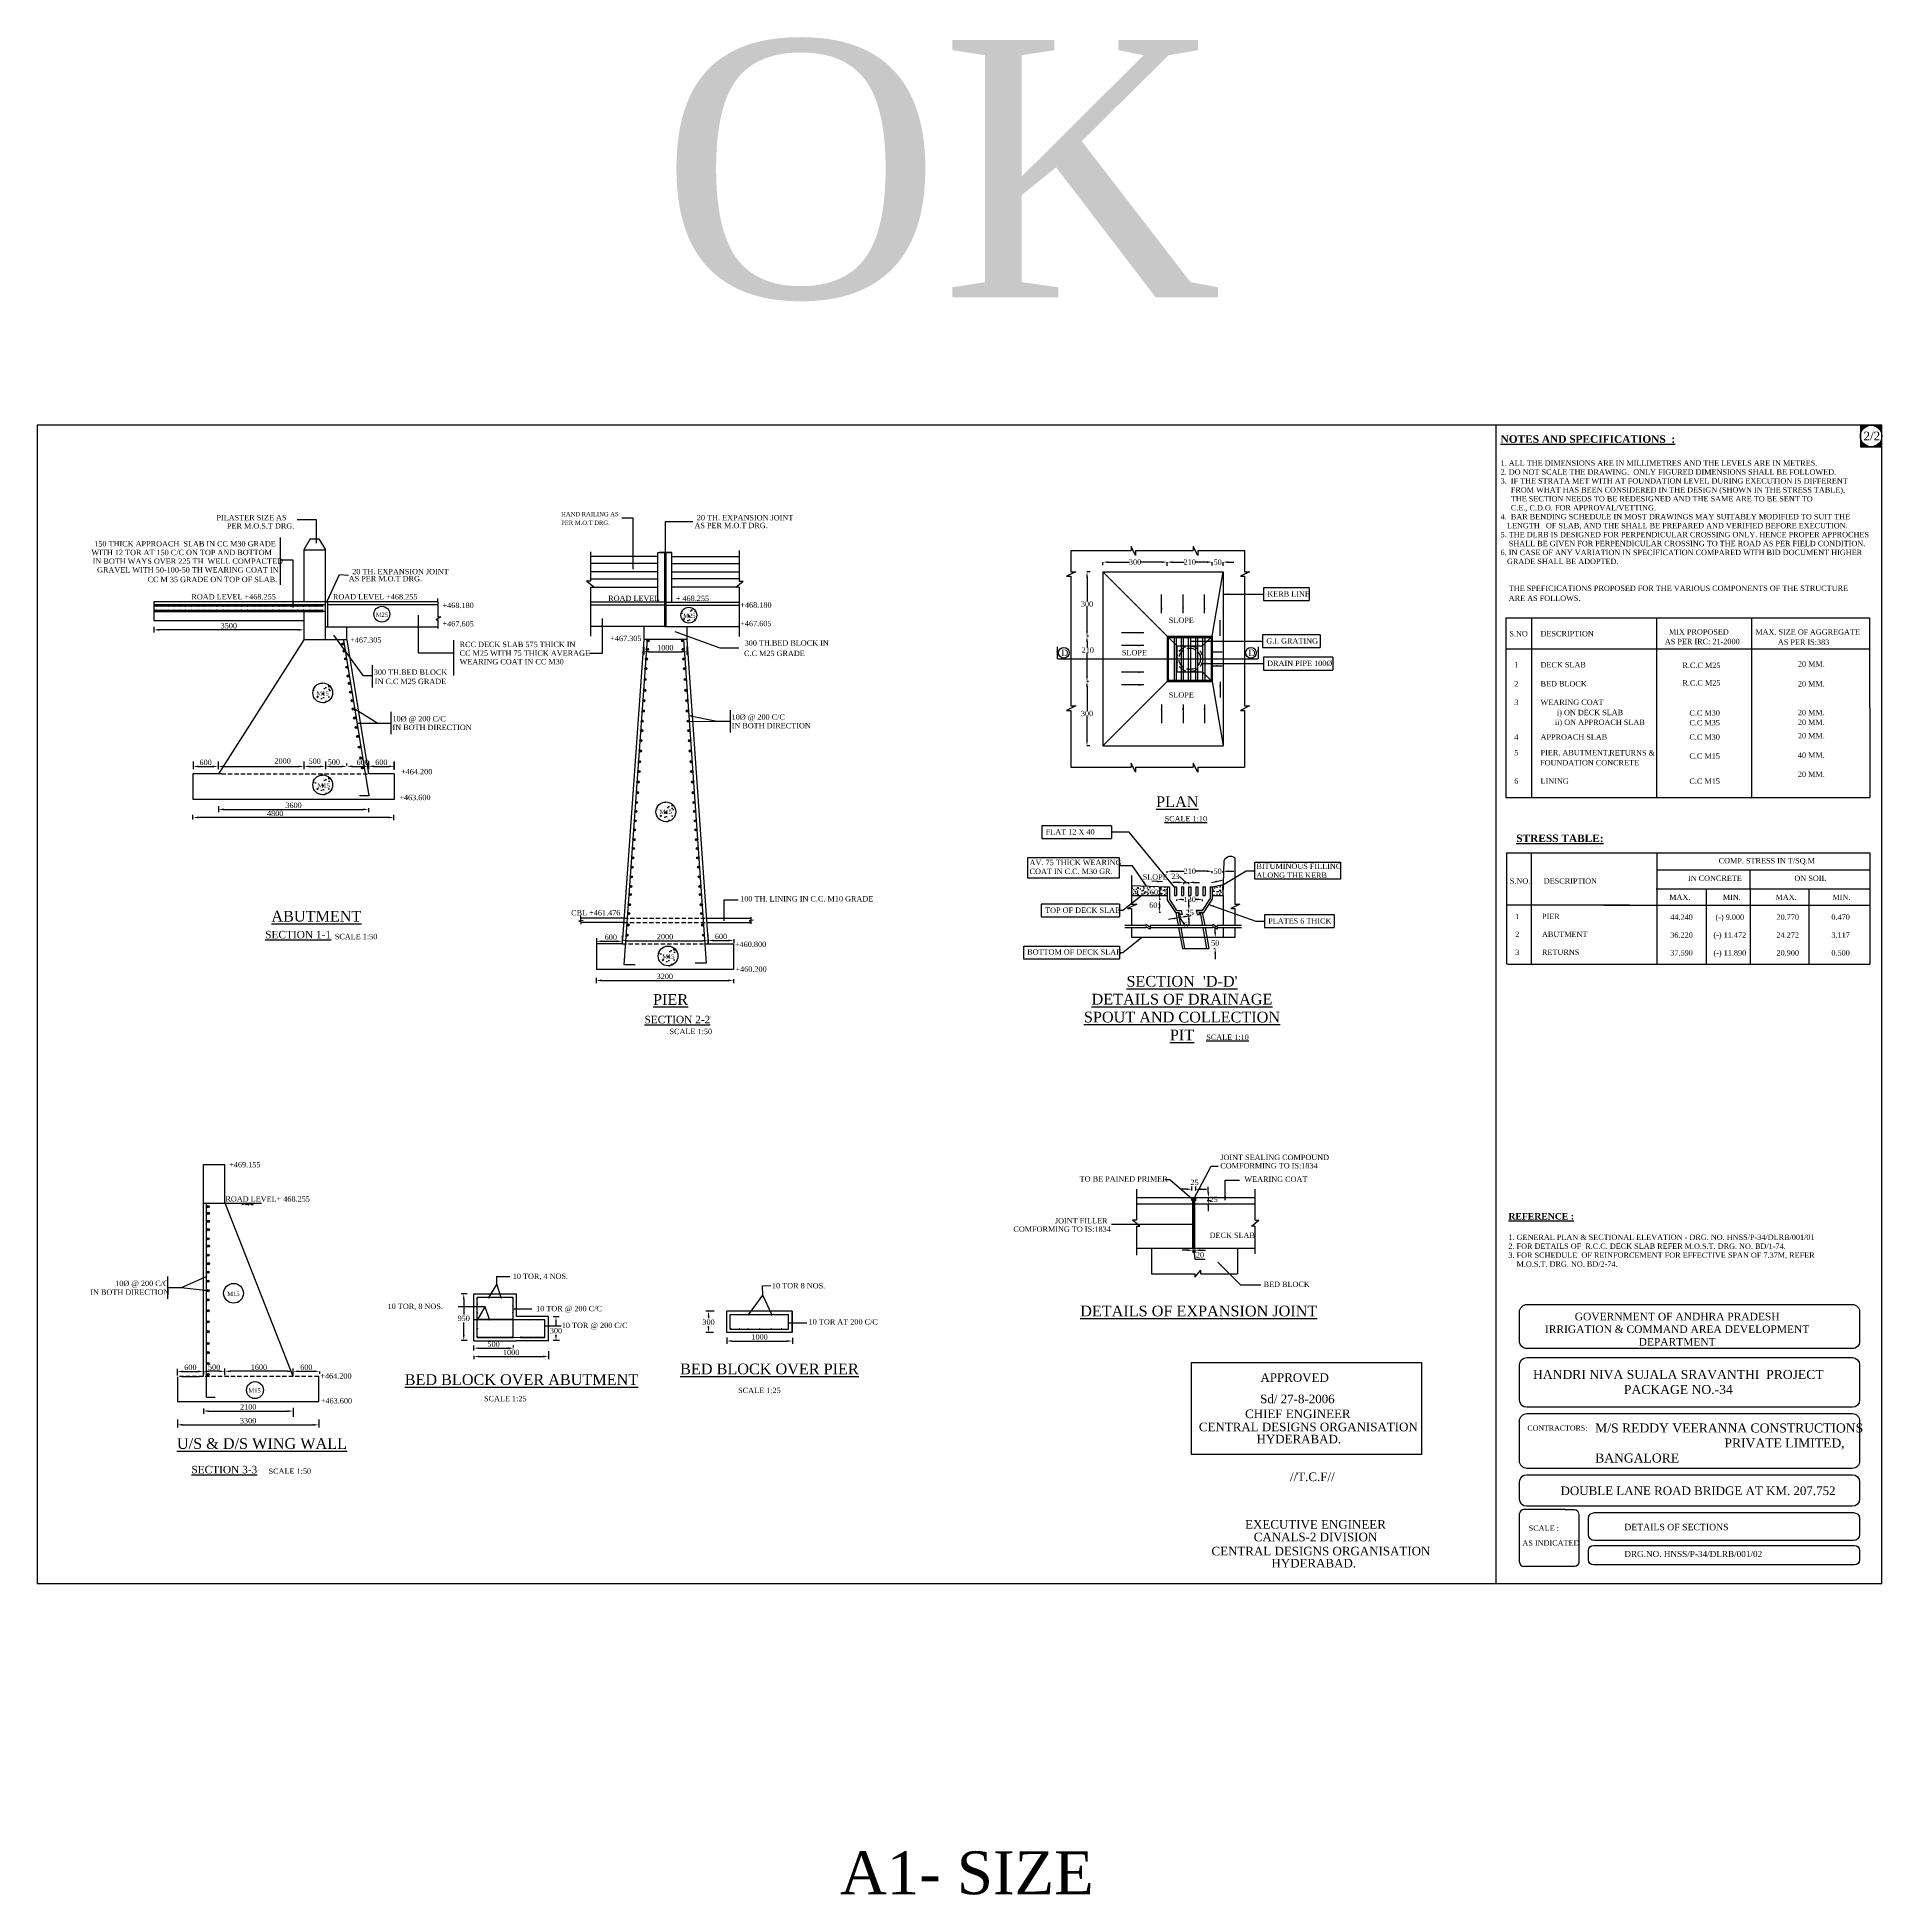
# Model space of a CAD drawing. Header units: millimetres. Extents: x 346 to 1911, y -113 to 1336.
# Drawn here: x 1051 to 1911, y -113 to 753 of the extents above; entities that cross this region are included whole.
import ezdxf
from ezdxf.enums import TextEntityAlignment as Align

# ---------------------------------------------------------------- set-up
doc = ezdxf.new("R2010")
doc.units = ezdxf.units.MM
doc.header["$MEASUREMENT"] = 0
doc.linetypes.add('DASHDOT', pattern=[1, 0.5, -0.25, 0, -0.25])
doc.linetypes.add('HIDDEN', pattern=[0.375, 0.25, -0.125])
doc.layers.add('SHEET', color=3, linetype='Continuous')
doc.styles.get("Standard").update_dxf_attribs({"font": 'times.ttf', "height": 2.5})
doc.dimstyles.new('ISO-25', dxfattribs={"dimtxt": 2.5, "dimasz": 2.5, "dimexe": 1.25, "dimexo": 0.625, "dimtad": 1, "dimtih": 1, "dimtoh": 1, "dimdsep": 46, "dimtxsty": 'Standard', "dimcen": 0.54, "dimadec": 0, "dimazin": 0, "dimtfac": 1, "dimtofl": 0, "dimtmove": 0, "dimatfit": 3, "dimfxl": 1, "dimarcsym": 0})
doc.dimstyles.get("Standard").update_dxf_attribs({"dimtxt": 2.5, "dimasz": 2.5, "dimexe": 0.01, "dimexo": 0.0625, "dimgap": 0.01, "dimtad": 0, "dimtih": 1, "dimtoh": 1, "dimdec": 4, "dimzin": 0, "dimdsep": 46, "dimtxsty": 'Standard', "dimcen": 0.09, "dimadec": 0, "dimazin": 0, "dimtfac": 1, "dimtdec": 4, "dimtofl": 0, "dimtmove": 0, "dimatfit": 3, "dimfxl": 1, "dimtolj": 1, "dimtzin": 0, "dimarcsym": 0})
doc.dimstyles.new('STANDARD$7', dxfattribs={"dimtxt": 2, "dimasz": 2, "dimexe": 1.25, "dimexo": 0.625, "dimtad": 1, "dimdec": 0, "dimlfac": 0.5, "dimdsep": 46, "dimtxsty": 'Standard', "dimcen": 2.5, "dimadec": 0, "dimazin": 0, "dimtfac": 1, "dimtdec": 0, "dimtmove": 0, "dimatfit": 3, "dimfxl": 1, "dimtolj": 1, "dimtzin": 0, "dimarcsym": 0})

# ---------------------------------------------------------------- blocks, each defined once
blk = doc.blocks.new('*D66')
at = {"color": 0, "lineweight": -2, "transparency": 16777216}
for p, q in [((1116.36, 129.15), (1116.36, 132.27)), ((1118.86, 131.02), (1126.02, 131.02)), ((1128.52, 130.85), (1128.52, 129.77))]:
    blk.add_line(p, q, dxfattribs=at)
at = {"color": 0, "transparency": 16777216}
for points in [[(1118.86, 131.43), (1118.86, 130.6), (1116.36, 131.02)], [(1126.02, 131.43), (1126.02, 130.6), (1128.52, 131.02)]]:
    blk.add_solid(points, dxfattribs=at)
at = {"layer": 'Defpoints', "color": 0, "transparency": 16777216}
for p in [(1128.52, 131.48), (1128.52, 131.02), (1116.36, 128.53)]:
    blk.add_point(p, dxfattribs=at)
at = {"color": 0, "transparency": 16777216, "insert": (1122.44, 132.91), "char_height": 2.5, "attachment_point": 5}
blk.add_mtext('600', dxfattribs=at)
blk = doc.blocks.new('*D67')
at = {"color": 0, "lineweight": -2, "transparency": 16777216}
for p, q in [((1170.32, 129.16), (1170.32, 132.35)), ((1172.82, 131.1), (1180.14, 131.1)), ((1182.64, 130.94), (1182.64, 129.85))]:
    blk.add_line(p, q, dxfattribs=at)
at = {"color": 0, "transparency": 16777216}
for points in [[(1172.82, 131.52), (1172.82, 130.69), (1170.32, 131.1)], [(1180.14, 131.52), (1180.14, 130.69), (1182.64, 131.1)]]:
    blk.add_solid(points, dxfattribs=at)
at = {"layer": 'Defpoints', "color": 0, "transparency": 16777216}
for p in [(1182.64, 131.57), (1182.64, 131.1), (1170.32, 128.54)]:
    blk.add_point(p, dxfattribs=at)
at = {"color": 0, "transparency": 16777216, "insert": (1176.48, 133), "char_height": 2.5, "attachment_point": 5}
blk.add_mtext('600', dxfattribs=at)
blk = doc.blocks.new('*D68')
at = {"color": 0, "lineweight": -2, "transparency": 16777216}
for p, q in [((1128.48, 129.48), (1128.48, 132.34)), ((1135.98, 131.09), (1130.98, 131.09)), ((1138.48, 129.25), (1138.48, 132.34))]:
    blk.add_line(p, q, dxfattribs=at)
at = {"color": 0, "transparency": 16777216}
for points in [[(1130.98, 131.51), (1130.98, 130.68), (1128.48, 131.09)], [(1135.98, 131.51), (1135.98, 130.68), (1138.48, 131.09)]]:
    blk.add_solid(points, dxfattribs=at)
at = {"layer": 'Defpoints', "color": 0, "transparency": 16777216}
for p in [(1128.48, 131.09), (1128.48, 128.85), (1138.48, 128.62)]:
    blk.add_point(p, dxfattribs=at)
at = {"color": 0, "transparency": 16777216, "insert": (1133.48, 132.99), "char_height": 2.5, "attachment_point": 5}
blk.add_mtext('500', dxfattribs=at)
blk = doc.blocks.new('*D69')
at = {"color": 0, "lineweight": -2, "transparency": 16777216}
for p, q in [((1138.48, 129.48), (1138.48, 132.34)), ((1167.78, 131.09), (1140.98, 131.09)), ((1170.28, 129.56), (1170.28, 132.34))]:
    blk.add_line(p, q, dxfattribs=at)
at = {"color": 0, "transparency": 16777216}
for points in [[(1140.98, 131.51), (1140.98, 130.68), (1138.48, 131.09)], [(1167.78, 131.51), (1167.78, 130.68), (1170.28, 131.09)]]:
    blk.add_solid(points, dxfattribs=at)
at = {"layer": 'Defpoints', "color": 0, "transparency": 16777216}
for p in [(1138.48, 131.09), (1138.48, 128.85), (1170.28, 128.94)]:
    blk.add_point(p, dxfattribs=at)
at = {"color": 0, "transparency": 16777216, "insert": (1154.38, 132.99), "char_height": 2.5, "attachment_point": 5}
blk.add_mtext('1600', dxfattribs=at)
blk = doc.blocks.new('*D70')
at = {"color": 0, "lineweight": -2, "transparency": 16777216}
for p, q in [((1116.36, 108.62), (1116.36, 104.9)), ((1118.86, 106.15), (1179.78, 106.15)), ((1182.28, 108.62), (1182.28, 104.9))]:
    blk.add_line(p, q, dxfattribs=at)
at = {"color": 0, "transparency": 16777216}
for points in [[(1118.86, 106.57), (1118.86, 105.74), (1116.36, 106.15)], [(1179.78, 106.57), (1179.78, 105.74), (1182.28, 106.15)]]:
    blk.add_solid(points, dxfattribs=at)
at = {"layer": 'Defpoints', "color": 0, "transparency": 16777216}
for p in [(1116.36, 109.24), (1182.28, 109.24), (1182.28, 106.15)]:
    blk.add_point(p, dxfattribs=at)
at = {"color": 0, "transparency": 16777216, "insert": (1149.32, 108.05), "char_height": 2.5, "attachment_point": 5}
blk.add_mtext('3300', dxfattribs=at)
blk = doc.blocks.new('*D71')
at = {"color": 0, "lineweight": -2, "transparency": 16777216}
for p, q in [((1128.52, 113.83), (1128.52, 111.33)), ((1131.02, 112.58), (1167.78, 112.58)), ((1170.28, 112.75), (1170.28, 111.33))]:
    blk.add_line(p, q, dxfattribs=at)
at = {"color": 0, "transparency": 16777216}
for points in [[(1131.02, 113), (1131.02, 112.16), (1128.52, 112.58)], [(1167.78, 113), (1167.78, 112.16), (1170.28, 112.58)]]:
    blk.add_solid(points, dxfattribs=at)
at = {"layer": 'Defpoints', "color": 0, "transparency": 16777216}
for p in [(1128.52, 114.46), (1170.28, 113.38), (1170.28, 112.58)]:
    blk.add_point(p, dxfattribs=at)
at = {"color": 0, "transparency": 16777216, "insert": (1149.4, 114.48), "char_height": 2.5, "attachment_point": 5}
blk.add_mtext('2100', dxfattribs=at)
blk = doc.blocks.new('*D72')
at = {"color": 0, "lineweight": -2, "transparency": 16777216}
for p, q in [((1372.5, 146.81), (1372.5, 143.96)), ((1375, 145.21), (1400.59, 145.21)), ((1403.09, 146.67), (1403.09, 143.96))]:
    blk.add_line(p, q, dxfattribs=at)
at = {"color": 0, "transparency": 16777216}
for points in [[(1375, 145.62), (1375, 144.79), (1372.5, 145.21)], [(1400.59, 145.62), (1400.59, 144.79), (1403.09, 145.21)]]:
    blk.add_solid(points, dxfattribs=at)
at = {"layer": 'Defpoints', "color": 0, "transparency": 16777216}
for p in [(1372.5, 147.44), (1403.09, 147.29), (1403.09, 145.21)]:
    blk.add_point(p, dxfattribs=at)
at = {"color": 0, "transparency": 16777216, "insert": (1387.8, 147.1), "char_height": 2.5, "attachment_point": 5}
blk.add_mtext('1000', dxfattribs=at)
blk = doc.blocks.new('*D73')
at = {"color": 0, "lineweight": -2, "transparency": 16777216}
for p, q in [((1251.4, 167.17), (1248.62, 167.17)), ((1249.87, 164.67), (1249.87, 157.64)), ((1249.87, 147.95), (1249.87, 153.84)), ((1251.54, 145.45), (1248.62, 145.45))]:
    blk.add_line(p, q, dxfattribs=at)
at = {"color": 0, "transparency": 16777216}
for points in [[(1249.45, 164.67), (1250.28, 164.67), (1249.87, 167.17)], [(1249.45, 147.95), (1250.28, 147.95), (1249.87, 145.45)]]:
    blk.add_solid(points, dxfattribs=at)
at = {"layer": 'Defpoints', "color": 0, "transparency": 16777216}
for p in [(1252.02, 167.17), (1249.87, 145.45), (1252.17, 145.45)]:
    blk.add_point(p, dxfattribs=at)
at = {"color": 0, "transparency": 16777216, "insert": (1249.87, 155.74), "char_height": 2.5, "attachment_point": 5}
blk.add_mtext('950', dxfattribs=at)
blk = doc.blocks.new('*D74')
at = {"color": 0, "lineweight": -2, "transparency": 16777216}
for p, q in [((1289.38, 140.48), (1289.38, 136.73)), ((1254.54, 138.3), (1254.54, 136.73)), ((1257.04, 137.98), (1286.88, 137.98))]:
    blk.add_line(p, q, dxfattribs=at)
at = {"color": 0, "transparency": 16777216}
for points in [[(1257.04, 138.4), (1257.04, 137.57), (1254.54, 137.98)], [(1286.88, 138.4), (1286.88, 137.57), (1289.38, 137.98)]]:
    blk.add_solid(points, dxfattribs=at)
at = {"layer": 'Defpoints', "color": 0, "transparency": 16777216}
for p in [(1254.54, 138.93), (1289.38, 141.11), (1289.38, 137.98)]:
    blk.add_point(p, dxfattribs=at)
at = {"color": 0, "transparency": 16777216, "insert": (1271.96, 139.88), "char_height": 2.5, "attachment_point": 5}
blk.add_mtext('1000', dxfattribs=at)
blk = doc.blocks.new('*D75')
at = {"color": 0, "lineweight": -2, "transparency": 16777216}
for p, q in [((1254.54, 140.82), (1254.54, 143.12)), ((1257.04, 141.87), (1270.51, 141.87)), ((1273.01, 142.21), (1273.01, 143.12))]:
    blk.add_line(p, q, dxfattribs=at)
at = {"color": 0, "transparency": 16777216}
for points in [[(1257.04, 142.29), (1257.04, 141.46), (1254.54, 141.87)], [(1270.51, 142.29), (1270.51, 141.46), (1273.01, 141.87)]]:
    blk.add_solid(points, dxfattribs=at)
at = {"layer": 'Defpoints', "color": 0, "transparency": 16777216}
for p in [(1254.54, 140.2), (1273.01, 141.87), (1273.01, 141.58)]:
    blk.add_point(p, dxfattribs=at)
at = {"color": 0, "transparency": 16777216, "insert": (1263.77, 143.77), "char_height": 2.5, "attachment_point": 5}
blk.add_mtext('500', dxfattribs=at)
blk = doc.blocks.new('*D76')
at = {"color": 0, "lineweight": -2, "transparency": 16777216}
for p, q in [((1294.4, 156.52), (1291.62, 156.52)), ((1292.87, 154.02), (1292.87, 151.93)), ((1292.87, 147.95), (1292.87, 148.14)), ((1294.55, 145.45), (1291.62, 145.45))]:
    blk.add_line(p, q, dxfattribs=at)
at = {"color": 0, "transparency": 16777216}
for points in [[(1292.46, 154.02), (1293.29, 154.02), (1292.87, 156.52)], [(1292.46, 147.95), (1293.29, 147.95), (1292.87, 145.45)]]:
    blk.add_solid(points, dxfattribs=at)
at = {"layer": 'Defpoints', "color": 0, "transparency": 16777216}
for p in [(1295.03, 156.52), (1292.87, 145.45), (1295.17, 145.45)]:
    blk.add_point(p, dxfattribs=at)
at = {"color": 0, "transparency": 16777216, "insert": (1292.87, 150.04), "char_height": 2.5, "attachment_point": 5}
blk.add_mtext('300', dxfattribs=at)
blk = doc.blocks.new('*D77')
at = {"color": 0, "lineweight": -2, "transparency": 16777216}
for p, q in [((1366.69, 159.16), (1362.74, 159.16)), ((1363.99, 156.66), (1363.99, 155.9)), ((1366.28, 149.16), (1362.74, 149.16)), ((1363.99, 151.66), (1363.99, 152.11))]:
    blk.add_line(p, q, dxfattribs=at)
at = {"color": 0, "transparency": 16777216}
for points in [[(1363.58, 156.66), (1364.41, 156.66), (1363.99, 159.16)], [(1363.58, 151.66), (1364.41, 151.66), (1363.99, 149.16)]]:
    blk.add_solid(points, dxfattribs=at)
at = {"layer": 'Defpoints', "color": 0, "transparency": 16777216}
for p in [(1367.31, 159.16), (1363.99, 149.16), (1366.91, 149.16)]:
    blk.add_point(p, dxfattribs=at)
at = {"color": 0, "transparency": 16777216, "insert": (1363.99, 154.01), "char_height": 2.5, "attachment_point": 5}
blk.add_mtext('300', dxfattribs=at)
blk = doc.blocks.new('*D78')
at = {"color": 0, "lineweight": -2, "ltscale": 10, "transparency": 16777216}
for p, q in [((1587.24, 187.53), (1584.74, 187.53)), ((1589.74, 187.87), (1589.74, 186.28)), ((1589.74, 187.53), (1590.74, 187.53)), ((1590.24, 187.53), (1590.75, 183.44)), ((1590.74, 187.87), (1590.74, 186.28)), ((1590.75, 183.44), (1595.48, 183.44)), ((1593.24, 187.53), (1595.74, 187.53))]:
    blk.add_line(p, q, dxfattribs=at)
at = {"color": 0, "ltscale": 10, "transparency": 16777216}
for points in [[(1587.24, 187.94), (1587.24, 187.11), (1589.74, 187.53)], [(1593.24, 187.94), (1593.24, 187.11), (1590.74, 187.53)]]:
    blk.add_solid(points, dxfattribs=at)
at = {"layer": 'Defpoints', "color": 0, "ltscale": 10, "transparency": 16777216}
for p in [(1589.74, 188.49), (1590.74, 188.49), (1590.74, 187.53)]:
    blk.add_point(p, dxfattribs=at)
at = {"color": 0, "ltscale": 10, "transparency": 16777216, "insert": (1593.11, 185.34), "char_height": 2.5, "attachment_point": 5}
blk.add_mtext('20', dxfattribs=at)
blk = doc.blocks.new('*D79')
at = {"color": 0, "lineweight": -2, "ltscale": 10, "transparency": 16777216}
for p, q in [((1596.99, 214.59), (1596.99, 217.09)), ((1596.41, 212.09), (1598.24, 212.09)), ((1596.41, 210.69), (1598.24, 210.69)), ((1596.99, 212.09), (1596.99, 210.69)), ((1596.99, 208.19), (1596.99, 205.69))]:
    blk.add_line(p, q, dxfattribs=at)
at = {"color": 0, "ltscale": 10, "transparency": 16777216}
for points in [[(1596.57, 214.59), (1597.41, 214.59), (1596.99, 212.09)], [(1596.57, 208.19), (1597.41, 208.19), (1596.99, 210.69)]]:
    blk.add_solid(points, dxfattribs=at)
at = {"layer": 'Defpoints', "color": 0, "ltscale": 10, "transparency": 16777216}
for p in [(1595.78, 212.09), (1595.78, 210.69), (1596.99, 210.69)]:
    blk.add_point(p, dxfattribs=at)
at = {"color": 0, "ltscale": 10, "transparency": 16777216, "insert": (1599.44, 211.22), "char_height": 2.5, "attachment_point": 5}
blk.add_mtext('25', dxfattribs=at)
blk = doc.blocks.new('*D80')
at = {"color": 0, "lineweight": -2, "ltscale": 10, "transparency": 16777216}
for p, q in [((1589.34, 215.36), (1589.34, 217.21)), ((1591.14, 215.36), (1591.14, 217.21)), ((1586.84, 215.96), (1584.34, 215.96)), ((1593.64, 215.96), (1596.14, 215.96))]:
    blk.add_line(p, q, dxfattribs=at)
at = {"color": 0, "ltscale": 10, "transparency": 16777216}
for points in [[(1586.84, 216.38), (1586.84, 215.54), (1589.34, 215.96)], [(1593.64, 216.38), (1593.64, 215.54), (1591.14, 215.96)]]:
    blk.add_solid(points, dxfattribs=at)
at = {"layer": 'Defpoints', "color": 0, "ltscale": 10, "transparency": 16777216}
for p in [(1589.34, 214.73), (1591.14, 215.96), (1591.14, 214.73)]:
    blk.add_point(p, dxfattribs=at)
at = {"color": 0, "ltscale": 10, "transparency": 16777216, "insert": (1590.55, 219.13), "char_height": 2.5, "attachment_point": 5}
blk.add_mtext('25', dxfattribs=at)
blk = doc.blocks.new('*D81')
at = {"color": 0, "lineweight": -2, "transparency": 16777216}
for p, q in [((1541.97, 503.77), (1540.43, 503.77)), ((1540.44, 501.27), (1540.44, 490.02)), ((1540.44, 476.21), (1540.44, 487.46)), ((1541.19, 473.71), (1540.43, 473.71))]:
    blk.add_line(p, q, dxfattribs=at)
at = {"color": 0, "transparency": 16777216}
for points in [[(1540.02, 501.27), (1540.85, 501.27), (1540.44, 503.77)], [(1540.02, 476.21), (1540.85, 476.21), (1540.44, 473.71)]]:
    blk.add_solid(points, dxfattribs=at)
at = {"layer": 'Defpoints', "color": 0, "transparency": 16777216}
for p in [(1542.04, 503.77), (1540.44, 473.71), (1541.26, 473.71)]:
    blk.add_point(p, dxfattribs=at)
at = {"color": 0, "transparency": 16777216, "insert": (1540.44, 488.74), "char_height": 2.5, "attachment_point": 5}
blk.add_mtext('\\A1;300', dxfattribs=at)
blk = doc.blocks.new('*D82')
at = {"color": 0, "lineweight": -2, "transparency": 16777216}
for p, q in [((1541.19, 452.71), (1540.43, 452.71)), ((1540.44, 450.21), (1540.44, 438.99)), ((1540.44, 425.21), (1540.44, 436.43)), ((1541.82, 422.71), (1540.43, 422.71))]:
    blk.add_line(p, q, dxfattribs=at)
at = {"color": 0, "transparency": 16777216}
for points in [[(1540.02, 450.21), (1540.85, 450.21), (1540.44, 452.71)], [(1540.02, 425.21), (1540.85, 425.21), (1540.44, 422.71)]]:
    blk.add_solid(points, dxfattribs=at)
at = {"layer": 'Defpoints', "color": 0, "transparency": 16777216}
for p in [(1541.26, 452.71), (1540.44, 422.71), (1541.88, 422.71)]:
    blk.add_point(p, dxfattribs=at)
at = {"color": 0, "transparency": 16777216, "insert": (1540.44, 437.71), "char_height": 2.5, "attachment_point": 5}
blk.add_mtext('\\A1;300', dxfattribs=at)
blk = doc.blocks.new('*D83')
at = {"color": 0, "lineweight": -2, "transparency": 16777216}
for p, q in [((1541.19, 473.71), (1540.43, 473.71)), ((1540.44, 471.21), (1540.44, 468.55)), ((1540.44, 455.21), (1540.44, 465.99)), ((1541.19, 452.71), (1540.43, 452.71))]:
    blk.add_line(p, q, dxfattribs=at)
at = {"color": 0, "transparency": 16777216}
for points in [[(1540.02, 471.21), (1540.85, 471.21), (1540.44, 473.71)], [(1540.02, 455.21), (1540.85, 455.21), (1540.44, 452.71)]]:
    blk.add_solid(points, dxfattribs=at)
at = {"layer": 'Defpoints', "color": 0, "transparency": 16777216}
for p in [(1541.26, 473.71), (1540.44, 452.71), (1541.26, 452.71)]:
    blk.add_point(p, dxfattribs=at)
at = {"color": 0, "transparency": 16777216, "insert": (1540.79, 467.27), "char_height": 2.5, "attachment_point": 5}
blk.add_mtext('\\A1;210', dxfattribs=at)
blk = doc.blocks.new('*D84')
at = {"color": 0, "lineweight": -2, "transparency": 16777216}
for p, q in [((1123.6, 388.28), (1123.6, 390.49)), ((1217.33, 387.93), (1217.33, 390.49)), ((1214.83, 389.24), (1126.1, 389.24))]:
    blk.add_line(p, q, dxfattribs=at)
at = {"color": 0, "transparency": 16777216}
for points in [[(1126.1, 389.66), (1126.1, 388.83), (1123.6, 389.24)], [(1214.83, 389.66), (1214.83, 388.83), (1217.33, 389.24)]]:
    blk.add_solid(points, dxfattribs=at)
at = {"layer": 'Defpoints', "color": 0, "transparency": 16777216}
for p in [(1123.6, 389.24), (1123.6, 387.66), (1217.33, 387.31)]:
    blk.add_point(p, dxfattribs=at)
at = {"color": 0, "transparency": 16777216, "insert": (1161.95, 391.14), "char_height": 2.5, "attachment_point": 5}
blk.add_mtext('4800', dxfattribs=at)
blk = doc.blocks.new('*D85')
at = {"color": 0, "lineweight": -2, "transparency": 16777216}
for p, q in [((1135.37, 414.79), (1135.37, 411.78)), ((1137.87, 413.03), (1172.87, 413.03)), ((1175.37, 415.42), (1175.37, 411.78))]:
    blk.add_line(p, q, dxfattribs=at)
at = {"color": 0, "transparency": 16777216}
for points in [[(1137.87, 413.45), (1137.87, 412.62), (1135.37, 413.03)], [(1172.87, 413.45), (1172.87, 412.62), (1175.37, 413.03)]]:
    blk.add_solid(points, dxfattribs=at)
at = {"layer": 'Defpoints', "color": 0, "transparency": 16777216}
for p in [(1175.37, 416.05), (1135.37, 415.41), (1175.37, 413.03)]:
    blk.add_point(p, dxfattribs=at)
at = {"color": 0, "transparency": 16777216, "insert": (1165.44, 415.57), "char_height": 2.5, "attachment_point": 5}
blk.add_mtext('2000', dxfattribs=at)
blk = doc.blocks.new('*D86')
at = {"color": 0, "lineweight": -2, "transparency": 16777216}
for p, q in [((1135.56, 394.5), (1135.56, 391.77)), ((1138.06, 393.02), (1202.96, 393.02)), ((1205.46, 393.67), (1205.46, 391.77))]:
    blk.add_line(p, q, dxfattribs=at)
at = {"color": 0, "transparency": 16777216}
for points in [[(1138.06, 393.44), (1138.06, 392.6), (1135.56, 393.02)], [(1202.96, 393.44), (1202.96, 392.6), (1205.46, 393.02)]]:
    blk.add_solid(points, dxfattribs=at)
at = {"layer": 'Defpoints', "color": 0, "transparency": 16777216}
for p in [(1135.56, 395.12), (1205.46, 394.29), (1205.46, 393.02)]:
    blk.add_point(p, dxfattribs=at)
at = {"color": 0, "transparency": 16777216, "insert": (1170.51, 394.92), "char_height": 2.5, "attachment_point": 5}
blk.add_mtext('3600', dxfattribs=at)
blk = doc.blocks.new('*D87')
at = {"color": 0, "lineweight": -2, "transparency": 16777216}
for p, q in [((1123.68, 415.41), (1123.68, 411.78)), ((1126.18, 413.03), (1132.87, 413.03)), ((1135.37, 415.41), (1135.37, 411.78))]:
    blk.add_line(p, q, dxfattribs=at)
at = {"color": 0, "transparency": 16777216}
for points in [[(1126.18, 413.45), (1126.18, 412.62), (1123.68, 413.03)], [(1132.87, 413.45), (1132.87, 412.62), (1135.37, 413.03)]]:
    blk.add_solid(points, dxfattribs=at)
at = {"layer": 'Defpoints', "color": 0, "transparency": 16777216}
for p in [(1123.68, 416.04), (1135.37, 416.04), (1135.37, 413.03)]:
    blk.add_point(p, dxfattribs=at)
at = {"color": 0, "transparency": 16777216, "insert": (1129.53, 414.93), "char_height": 2.5, "attachment_point": 5}
blk.add_mtext('600', dxfattribs=at)
blk = doc.blocks.new('*D88')
at = {"color": 0, "lineweight": -2, "transparency": 16777216}
for p, q in [((1195.38, 413.54), (1195.38, 414.34)), ((1197.88, 413.09), (1202.96, 413.09)), ((1205.46, 413.59), (1205.46, 414.34))]:
    blk.add_line(p, q, dxfattribs=at)
at = {"color": 0, "transparency": 16777216}
for points in [[(1197.88, 413.5), (1197.88, 412.67), (1195.38, 413.09)], [(1202.96, 413.5), (1202.96, 412.67), (1205.46, 413.09)]]:
    blk.add_solid(points, dxfattribs=at)
at = {"layer": 'Defpoints', "color": 0, "transparency": 16777216}
for p in [(1195.38, 412.92), (1205.46, 413.09), (1205.46, 412.96)]:
    blk.add_point(p, dxfattribs=at)
at = {"color": 0, "transparency": 16777216, "insert": (1202.81, 414.98), "char_height": 2.5, "attachment_point": 5}
blk.add_mtext('600', dxfattribs=at)
blk = doc.blocks.new('*D89')
at = {"color": 0, "lineweight": -2, "transparency": 16777216}
for p, q in [((1175.37, 415.42), (1175.37, 411.79)), ((1177.87, 413.04), (1182.87, 413.04)), ((1185.37, 415.42), (1185.37, 411.79))]:
    blk.add_line(p, q, dxfattribs=at)
at = {"color": 0, "transparency": 16777216}
for points in [[(1177.87, 413.46), (1177.87, 412.62), (1175.37, 413.04)], [(1182.87, 413.46), (1182.87, 412.62), (1185.37, 413.04)]]:
    blk.add_solid(points, dxfattribs=at)
at = {"layer": 'Defpoints', "color": 0, "transparency": 16777216}
for p in [(1175.37, 416.05), (1185.37, 416.05), (1185.37, 413.04)]:
    blk.add_point(p, dxfattribs=at)
at = {"color": 0, "transparency": 16777216, "insert": (1180.37, 415.46), "char_height": 2.5, "attachment_point": 5}
blk.add_mtext('500', dxfattribs=at)
blk = doc.blocks.new('*D90')
at = {"color": 0, "lineweight": -2, "transparency": 16777216}
for p, q in [((1205.46, 415.42), (1205.46, 411.84)), ((1207.96, 413.09), (1214.96, 413.09)), ((1217.46, 415.42), (1217.46, 411.84))]:
    blk.add_line(p, q, dxfattribs=at)
at = {"color": 0, "transparency": 16777216}
for points in [[(1207.96, 413.5), (1207.96, 412.67), (1205.46, 413.09)], [(1214.96, 413.5), (1214.96, 412.67), (1217.46, 413.09)]]:
    blk.add_solid(points, dxfattribs=at)
at = {"layer": 'Defpoints', "color": 0, "transparency": 16777216}
for p in [(1205.46, 416.05), (1217.46, 416.05), (1217.46, 413.09)]:
    blk.add_point(p, dxfattribs=at)
at = {"color": 0, "transparency": 16777216, "insert": (1211.46, 414.98), "char_height": 2.5, "attachment_point": 5}
blk.add_mtext('600', dxfattribs=at)
blk = doc.blocks.new('*D46')
at = {"color": 0, "lineweight": -2, "transparency": 16777216}
for p, q in [((1311.62, 314.52), (1311.62, 312.02)), ((1314.12, 313.27), (1373.13, 313.27)), ((1375.63, 313.88), (1375.63, 312.02))]:
    blk.add_line(p, q, dxfattribs=at)
at = {"color": 0, "transparency": 16777216}
for points in [[(1314.12, 313.69), (1314.12, 312.86), (1311.62, 313.27)], [(1373.13, 313.69), (1373.13, 312.86), (1375.63, 313.27)]]:
    blk.add_solid(points, dxfattribs=at)
at = {"layer": 'Defpoints', "color": 0, "transparency": 16777216}
for p in [(1311.62, 315.15), (1375.63, 314.5), (1375.63, 313.27)]:
    blk.add_point(p, dxfattribs=at)
at = {"color": 0, "transparency": 16777216, "insert": (1343.62, 315.17), "char_height": 2.5, "attachment_point": 5}
blk.add_mtext('3200', dxfattribs=at)
blk = doc.blocks.new('*D47')
at = {"color": 0, "lineweight": -2, "transparency": 16777216}
for p, q in [((1311.83, 332.94), (1311.83, 330.29)), ((1314.33, 331.54), (1321.21, 331.54)), ((1323.71, 332.53), (1323.71, 330.29))]:
    blk.add_line(p, q, dxfattribs=at)
at = {"color": 0, "transparency": 16777216}
for points in [[(1314.33, 331.95), (1314.33, 331.12), (1311.83, 331.54)], [(1321.21, 331.95), (1321.21, 331.12), (1323.71, 331.54)]]:
    blk.add_solid(points, dxfattribs=at)
at = {"layer": 'Defpoints', "color": 0, "transparency": 16777216}
for p in [(1311.83, 333.57), (1323.71, 333.15), (1323.71, 331.54)]:
    blk.add_point(p, dxfattribs=at)
at = {"color": 0, "transparency": 16777216, "insert": (1318.43, 333.46), "char_height": 2.5, "attachment_point": 5}
blk.add_mtext('600', dxfattribs=at)
blk = doc.blocks.new('*D48')
at = {"color": 0, "lineweight": -2, "transparency": 16777216}
for p, q in [((1363.83, 332.6), (1363.83, 330.65)), ((1366.33, 331.9), (1373.27, 331.9)), ((1375.77, 332.6), (1375.77, 330.65))]:
    blk.add_line(p, q, dxfattribs=at)
at = {"color": 0, "transparency": 16777216}
for points in [[(1366.33, 332.32), (1366.33, 331.48), (1363.83, 331.9)], [(1373.27, 332.32), (1373.27, 331.48), (1375.77, 331.9)]]:
    blk.add_solid(points, dxfattribs=at)
at = {"layer": 'Defpoints', "color": 0, "transparency": 16777216}
for p in [(1363.83, 333.22), (1375.77, 333.22), (1375.77, 331.9)]:
    blk.add_point(p, dxfattribs=at)
at = {"color": 0, "transparency": 16777216, "insert": (1369.8, 333.8), "char_height": 2.5, "attachment_point": 5}
blk.add_mtext('600', dxfattribs=at)
blk = doc.blocks.new('*D49')
at = {"color": 0, "lineweight": -2, "transparency": 16777216}
for p, q in [((1323.71, 334.09), (1323.71, 330.56)), ((1326.21, 331.81), (1361.19, 331.81)), ((1363.69, 334.48), (1363.69, 330.56))]:
    blk.add_line(p, q, dxfattribs=at)
at = {"color": 0, "transparency": 16777216}
for points in [[(1326.21, 332.23), (1326.21, 331.39), (1323.71, 331.81)], [(1361.19, 332.23), (1361.19, 331.39), (1363.69, 331.81)]]:
    blk.add_solid(points, dxfattribs=at)
at = {"layer": 'Defpoints', "color": 0, "transparency": 16777216}
for p in [(1323.71, 334.72), (1363.69, 335.11), (1363.69, 331.81)]:
    blk.add_point(p, dxfattribs=at)
at = {"color": 0, "transparency": 16777216, "insert": (1343.7, 333.71), "char_height": 2.5, "attachment_point": 5}
blk.add_mtext('2000', dxfattribs=at)
blk = doc.blocks.new('*D50')
at = {"color": 0, "lineweight": -2, "transparency": 16777216}
for p, q in [((1333.83, 468.81), (1333.83, 465.26)), ((1353.82, 468.81), (1353.82, 465.26)), ((1336.33, 466.51), (1351.32, 466.51))]:
    blk.add_line(p, q, dxfattribs=at)
at = {"color": 0, "transparency": 16777216}
for points in [[(1336.33, 466.93), (1336.33, 466.1), (1333.83, 466.51)], [(1351.32, 466.93), (1351.32, 466.1), (1353.82, 466.51)]]:
    blk.add_solid(points, dxfattribs=at)
at = {"layer": 'Defpoints', "color": 0, "transparency": 16777216}
for p in [(1333.83, 469.43), (1353.82, 469.43), (1353.82, 466.51)]:
    blk.add_point(p, dxfattribs=at)
at = {"color": 0, "transparency": 16777216, "insert": (1343.84, 468.41), "char_height": 2.5, "attachment_point": 5}
blk.add_mtext('1000', dxfattribs=at)
blk = doc.blocks.new('*D51')
at = {"color": 0, "lineweight": -2, "transparency": 16777216}
for p, q in [((1105.38, 478.09), (1105.38, 475.46)), ((1172.83, 476.71), (1107.88, 476.71)), ((1175.33, 478.04), (1175.33, 475.46))]:
    blk.add_line(p, q, dxfattribs=at)
at = {"color": 0, "transparency": 16777216}
for points in [[(1107.88, 477.13), (1107.88, 476.29), (1105.38, 476.71)], [(1172.83, 477.13), (1172.83, 476.29), (1175.33, 476.71)]]:
    blk.add_solid(points, dxfattribs=at)
at = {"layer": 'Defpoints', "color": 0, "transparency": 16777216}
for p in [(1105.38, 478.72), (1105.38, 476.71), (1175.33, 478.67)]:
    blk.add_point(p, dxfattribs=at)
at = {"color": 0, "transparency": 16777216, "insert": (1140.35, 478.61), "char_height": 2.5, "attachment_point": 5}
blk.add_mtext('3500', dxfattribs=at)
blk = doc.blocks.new('*D52')
at = {"color": 0, "lineweight": -2, "transparency": 16777216}
for p, q in [((1583, 359.01), (1580.5, 359.01)), ((1583.51, 361.77), (1583.49, 361.77)), ((1586.66, 359.01), (1583.51, 361.77)), ((1585.5, 358.17), (1585.5, 359.02)), ((1585.5, 359.01), (1587.83, 359.01)), ((1587.83, 358.17), (1587.83, 359.02)), ((1590.33, 359.01), (1592.83, 359.01))]:
    blk.add_line(p, q, dxfattribs=at)
at = {"color": 0, "transparency": 16777216}
for points in [[(1583, 359.42), (1583, 358.59), (1585.5, 359.01)], [(1590.33, 359.42), (1590.33, 358.59), (1587.83, 359.01)]]:
    blk.add_solid(points, dxfattribs=at)
at = {"layer": 'Defpoints', "color": 0, "transparency": 16777216}
for p in [(1585.5, 358.11), (1587.83, 359.01), (1587.83, 358.11)]:
    blk.add_point(p, dxfattribs=at)
at = {"color": 0, "transparency": 16777216, "insert": (1581.59, 361.77), "char_height": 2.5, "attachment_point": 5}
blk.add_mtext('\\A1;23', dxfattribs=at)
blk = doc.blocks.new('*D53')
at = {"color": 0, "lineweight": -2, "transparency": 16777216}
for p, q in [((1600.21, 335.74), (1600.21, 338.24)), ((1600.14, 333.24), (1600.2, 333.24)), ((1599.54, 328.24), (1600.22, 328.24)), ((1600.21, 325.74), (1600.21, 323.24))]:
    blk.add_line(p, q, dxfattribs=at)
at = {"color": 0, "transparency": 16777216}
for points in [[(1599.79, 335.74), (1600.62, 335.74), (1600.21, 333.24)], [(1599.79, 325.74), (1600.62, 325.74), (1600.21, 328.24)]]:
    blk.add_solid(points, dxfattribs=at)
at = {"layer": 'Defpoints', "color": 0, "transparency": 16777216}
for p in [(1600.21, 333.24), (1599.47, 328.24), (1600.21, 328.24)]:
    blk.add_point(p, dxfattribs=at)
at = {"color": 0, "transparency": 16777216, "insert": (1600.21, 330.74), "char_height": 2.5, "attachment_point": 5}
blk.add_mtext('\\A1;50', dxfattribs=at)
blk = doc.blocks.new('*D54')
at = {"color": 0, "lineweight": -2, "transparency": 16777216}
for p, q in [((1580.85, 342.11), (1578.4, 341.66)), ((1583.16, 343.4), (1583.32, 342.55)), ((1583.95, 342.68), (1583.31, 342.56)), ((1583.63, 342.62), (1585.67, 339.34)), ((1583.8, 343.52), (1583.95, 342.67)), ((1585.67, 339.34), (1585.69, 339.34)), ((1586.41, 343.12), (1588.87, 343.57))]:
    blk.add_line(p, q, dxfattribs=at)
at = {"color": 0, "transparency": 16777216}
for points in [[(1580.78, 342.52), (1580.93, 341.7), (1583.31, 342.56)], [(1586.34, 343.53), (1586.49, 342.71), (1583.95, 342.68)]]:
    blk.add_solid(points, dxfattribs=at)
at = {"layer": 'Defpoints', "color": 0, "transparency": 16777216}
for p in [(1583.15, 343.46), (1583.31, 342.56), (1583.79, 343.58)]:
    blk.add_point(p, dxfattribs=at)
at = {"color": 0, "transparency": 16777216, "insert": (1586.65, 339.34), "char_height": 2.5, "attachment_point": 5}
blk.add_mtext('\\A1;5', dxfattribs=at)
blk = doc.blocks.new('*D55')
at = {"color": 0, "lineweight": -2, "transparency": 16777216}
for p, q in [((1574.75, 350.96), (1574.15, 350.96)), ((1574.16, 348.46), (1574.16, 347.46)), ((1574.68, 344.96), (1574.15, 344.96))]:
    blk.add_line(p, q, dxfattribs=at)
at = {"color": 0, "transparency": 16777216}
for points in [[(1573.75, 348.46), (1574.58, 348.46), (1574.16, 350.96)], [(1573.75, 347.46), (1574.58, 347.46), (1574.16, 344.96)]]:
    blk.add_solid(points, dxfattribs=at)
at = {"layer": 'Defpoints', "color": 0, "transparency": 16777216}
for p in [(1574.82, 350.96), (1574.16, 344.96), (1574.74, 344.96)]:
    blk.add_point(p, dxfattribs=at)
at = {"color": 0, "transparency": 16777216, "insert": (1571.33, 348.39), "char_height": 2.5, "attachment_point": 5}
blk.add_mtext('\\A1;60', dxfattribs=at)
blk = doc.blocks.new('*D56')
at = {"color": 0, "lineweight": -2, "transparency": 16777216}
for p, q in [((1574.1, 356.96), (1574.15, 356.96)), ((1574.75, 350.96), (1574.15, 350.96)), ((1574.16, 354.46), (1574.16, 353.46))]:
    blk.add_line(p, q, dxfattribs=at)
at = {"color": 0, "transparency": 16777216}
for points in [[(1573.75, 354.46), (1574.58, 354.46), (1574.16, 356.96)], [(1573.75, 353.46), (1574.58, 353.46), (1574.16, 350.96)]]:
    blk.add_solid(points, dxfattribs=at)
at = {"layer": 'Defpoints', "color": 0, "transparency": 16777216}
for p in [(1574.16, 356.96), (1574.16, 350.96), (1574.82, 350.96)]:
    blk.add_point(p, dxfattribs=at)
at = {"color": 0, "transparency": 16777216, "insert": (1571.68, 354.38), "char_height": 2.5, "attachment_point": 5}
blk.add_mtext('\\A1;60', dxfattribs=at)
blk = doc.blocks.new('*D57')
at = {"color": 0, "lineweight": -2, "transparency": 16777216}
for p, q in [((1587.91, 348.46), (1587.91, 350.96)), ((1587.32, 344.03), (1587.92, 344.03)), ((1587.46, 345.96), (1587.92, 345.96)), ((1587.91, 341.53), (1587.91, 339.03))]:
    blk.add_line(p, q, dxfattribs=at)
at = {"color": 0, "transparency": 16777216}
for points in [[(1587.49, 348.46), (1588.33, 348.46), (1587.91, 345.96)], [(1587.49, 341.53), (1588.33, 341.53), (1587.91, 344.03)]]:
    blk.add_solid(points, dxfattribs=at)
at = {"layer": 'Defpoints', "color": 0, "transparency": 16777216}
for p in [(1587.25, 344.03), (1587.4, 345.96), (1587.91, 344.03)]:
    blk.add_point(p, dxfattribs=at)
at = {"color": 0, "transparency": 16777216, "insert": (1588.35, 344.97), "char_height": 2.5, "attachment_point": 5}
blk.add_mtext('\\A1;25', dxfattribs=at)
blk = doc.blocks.new('*D58')
at = {"color": 0, "lineweight": -2, "transparency": 16777216}
for p, q in [((1582.37, 350.42), (1582.37, 351.09)), ((1584.87, 351.08), (1585.59, 351.08)), ((1591.8, 351.08), (1591.08, 351.08)), ((1594.3, 350.27), (1594.3, 351.09))]:
    blk.add_line(p, q, dxfattribs=at)
at = {"color": 0, "transparency": 16777216}
for points in [[(1584.87, 351.5), (1584.87, 350.66), (1582.37, 351.08)], [(1591.8, 351.5), (1591.8, 350.66), (1594.3, 351.08)]]:
    blk.add_solid(points, dxfattribs=at)
at = {"layer": 'Defpoints', "color": 0, "transparency": 16777216}
for p in [(1582.37, 350.35), (1594.3, 351.08), (1594.3, 350.21)]:
    blk.add_point(p, dxfattribs=at)
at = {"color": 0, "transparency": 16777216, "insert": (1588.34, 351.08), "char_height": 2.5, "attachment_point": 5}
blk.add_mtext('\\A1;130', dxfattribs=at)
blk = doc.blocks.new('*D59')
at = {"color": 0, "lineweight": -2, "transparency": 16777216}
for p, q in [((1577.84, 363.38), (1577.84, 364.2)), ((1580.34, 364.19), (1585.66, 364.19)), ((1596.34, 364.19), (1591.01, 364.19)), ((1598.84, 363.31), (1598.84, 364.2))]:
    blk.add_line(p, q, dxfattribs=at)
at = {"color": 0, "transparency": 16777216}
for points in [[(1580.34, 364.6), (1580.34, 363.77), (1577.84, 364.19)], [(1596.34, 364.6), (1596.34, 363.77), (1598.84, 364.19)]]:
    blk.add_solid(points, dxfattribs=at)
at = {"layer": 'Defpoints', "color": 0, "transparency": 16777216}
for p in [(1577.84, 364.19), (1577.84, 363.32), (1598.84, 363.25)]:
    blk.add_point(p, dxfattribs=at)
at = {"color": 0, "transparency": 16777216, "insert": (1588.34, 364.19), "char_height": 2.5, "attachment_point": 5}
blk.add_mtext('\\A1;210', dxfattribs=at)
blk = doc.blocks.new('*D60')
at = {"color": 0, "lineweight": -2, "transparency": 16777216}
for p, q in [((1596.34, 364.19), (1593.84, 364.19)), ((1598.84, 363.31), (1598.84, 364.2)), ((1603.84, 363.38), (1603.84, 364.2)), ((1606.34, 364.19), (1608.84, 364.19))]:
    blk.add_line(p, q, dxfattribs=at)
at = {"color": 0, "transparency": 16777216}
for points in [[(1596.34, 364.6), (1596.34, 363.77), (1598.84, 364.19)], [(1606.34, 364.6), (1606.34, 363.77), (1603.84, 364.19)]]:
    blk.add_solid(points, dxfattribs=at)
at = {"layer": 'Defpoints', "color": 0, "transparency": 16777216}
for p in [(1598.84, 364.19), (1598.84, 363.25), (1603.84, 363.32)]:
    blk.add_point(p, dxfattribs=at)
at = {"color": 0, "transparency": 16777216, "insert": (1601.34, 364.19), "char_height": 2.5, "attachment_point": 5}
blk.add_mtext('\\A1;50', dxfattribs=at)
blk = doc.blocks.new('*D61')
at = {"color": 0, "lineweight": -2, "transparency": 16777216}
for p, q in [((1577.84, 506.49), (1577.84, 508.3)), ((1580.34, 508.29), (1585.66, 508.29)), ((1596.34, 508.29), (1591.01, 508.29)), ((1598.84, 506.65), (1598.84, 508.3))]:
    blk.add_line(p, q, dxfattribs=at)
at = {"color": 0, "transparency": 16777216}
for points in [[(1580.34, 508.71), (1580.34, 507.88), (1577.84, 508.29)], [(1596.34, 508.71), (1596.34, 507.88), (1598.84, 508.29)]]:
    blk.add_solid(points, dxfattribs=at)
at = {"layer": 'Defpoints', "color": 0, "transparency": 16777216}
for p in [(1577.84, 508.29), (1577.84, 506.43), (1598.84, 506.58)]:
    blk.add_point(p, dxfattribs=at)
at = {"color": 0, "transparency": 16777216, "insert": (1588.34, 508.29), "char_height": 2.5, "attachment_point": 5}
blk.add_mtext('\\A1;210', dxfattribs=at)
blk = doc.blocks.new('*D62')
at = {"color": 0, "lineweight": -2, "transparency": 16777216}
for p, q in [((1547.84, 506.8), (1547.84, 508.3)), ((1550.34, 508.29), (1560.2, 508.29)), ((1575.34, 508.29), (1565.47, 508.29)), ((1577.84, 506.49), (1577.84, 508.3))]:
    blk.add_line(p, q, dxfattribs=at)
at = {"color": 0, "transparency": 16777216}
for points in [[(1550.34, 508.71), (1550.34, 507.88), (1547.84, 508.29)], [(1575.34, 508.71), (1575.34, 507.88), (1577.84, 508.29)]]:
    blk.add_solid(points, dxfattribs=at)
at = {"layer": 'Defpoints', "color": 0, "transparency": 16777216}
for p in [(1547.84, 508.29), (1547.84, 506.74), (1577.84, 506.43)]:
    blk.add_point(p, dxfattribs=at)
at = {"color": 0, "transparency": 16777216, "insert": (1562.84, 508.29), "char_height": 2.5, "attachment_point": 5}
blk.add_mtext('\\A1;300', dxfattribs=at)
blk = doc.blocks.new('*D63')
at = {"color": 0, "lineweight": -2, "transparency": 16777216}
for p, q in [((1596.34, 508.29), (1593.84, 508.29)), ((1598.84, 506.65), (1598.84, 508.3)), ((1603.84, 506.49), (1603.84, 508.3)), ((1606.34, 508.29), (1608.84, 508.29))]:
    blk.add_line(p, q, dxfattribs=at)
at = {"color": 0, "transparency": 16777216}
for points in [[(1596.34, 508.71), (1596.34, 507.88), (1598.84, 508.29)], [(1606.34, 508.71), (1606.34, 507.88), (1603.84, 508.29)]]:
    blk.add_solid(points, dxfattribs=at)
at = {"layer": 'Defpoints', "color": 0, "transparency": 16777216}
for p in [(1598.84, 508.29), (1598.84, 506.58), (1603.84, 506.43)]:
    blk.add_point(p, dxfattribs=at)
at = {"color": 0, "transparency": 16777216, "insert": (1601.34, 508.29), "char_height": 2.5, "attachment_point": 5}
blk.add_mtext('\\A1;50', dxfattribs=at)

msp = doc.modelspace()

# ---------------------------------------------------------------- hatches: boundary and pattern name
h = msp.add_hatch(color=256)
h.paths.add_polyline_path([(1905.99008, 572.05795), (1900.99008, 572.05795), (1900.99008, 567.05795, -0.414213562)])
h.paths.add_polyline_path([(1910.99008, 572.05795), (1905.99008, 572.05795, -0.414213562), (1910.99008, 567.05795)])
h.paths.add_polyline_path([(1910.99008, 567.05795, -0.414213562), (1905.99008, 562.05795), (1910.99008, 562.05795)])
h.paths.add_polyline_path([(1900.99008, 567.05795), (1900.99008, 562.05795), (1905.99008, 562.05795, -0.414213562)])
at = {"ltscale": 10}
h = msp.add_hatch(dxfattribs=at)
h.set_pattern_fill('AR-CONC', color=256, style=0)
h.set_pattern_definition([(50, (-1287.6357, -381.062), (7.172602, -0.627521), [0.75, -8.25]), (355, (-1287.636, -381.062), (-1.387513, 7.521921), [0.6, -6.6]), (100.4514, (-1287.038, -381.1144), (5.785094, 6.894395), [0.637402, -7.011421]), (46.1842, (-1287.636, -379.062), (10.67241, -1.65519), [1.125, -12.375]), (96.6356, (-1286.746, -379.2), (9.346627, 9.74118), [0.956103, -10.51713]), (351.1842, (-1287.636, -379.062), (9.34662, 9.741186), [0.9, -9.9]), (21, (-1286.6357, -379.562), (5.96907, -4.026189), [0.75, -8.25]), (326, (-1286.636, -379.562), (2.433153, 7.2515), [0.6, -6.6]), (71.4514, (-1286.138, -379.8976), (8.402226, 3.225305), [0.637402, -7.011421]), (37.5, (-1287.6357, -381.062), (0.1215986, 3.3289385), [0, -6.52, 0, -6.7, 0, -6.625]), (7.5, (-1287.6357, -381.062), (2.6306954, 3.944117), [0, -3.82, 0, -6.37, 0, -2.525]), (327.5, (-1289.8657, -381.062), (5.3382244, -0.2255487), [0, -2.5, 0, -7.8, 0, -10.35]), (317.5, (-1290.8657, -381.062), (5.831862, 1.00105), [0, -3.25, 0, -5.18, 0, -7.35])])
edge = h.paths.add_edge_path()
edge.add_arc((1354.82406, 483.55542), 3.67468, 0, 360)
for points in [[(1193.03238, 470.13604, 1), (1194.03238, 470.13604, 1)], [(1335.96608, 467.65509, 1), (1334.96608, 467.65509, 1)], [(1336.27446, 471.59765, -1), (1335.27446, 471.59765, -1)], [(1351.38163, 471.59765, 1), (1352.38163, 471.59765, 1)], [(1351.69001, 467.65509, 1), (1352.69001, 467.65509, 1)], [(1193.67482, 466.86428, 1), (1194.67482, 466.86428, 1)], [(1194.26871, 463.17724, 1), (1195.26871, 463.17724, 1)], [(1194.86999, 459.33661, 1), (1195.86999, 459.33661, 1)], [(1335.28766, 458.59952, 1), (1334.28766, 458.59952, 1)], [(1335.59603, 463.15811, 1), (1334.59603, 463.15811, 1)], [(1352.06006, 463.15811, 1), (1353.06006, 463.15811, 1)], [(1352.36844, 458.59952, 1), (1353.36844, 458.59952, 1)], [(1195.4874, 455.169, 1), (1196.4874, 455.169, 1)], [(1196.06608, 451.80509, 1), (1197.06608, 451.80509, 1)], [(1334.97928, 453.59445, 1), (1333.97928, 453.59445, 1)], [(1352.67682, 453.59445, 1), (1353.67682, 453.59445, 1)], [(1196.61475, 447.63411, 1), (1197.61475, 447.63411, 1)], [(1197.35749, 443.72306, 1), (1198.35749, 443.72306, 1)], [(1334.30104, 443.70152, 1), (1333.30104, 443.70152, 1)], [(1334.73295, 448.52843, 1), (1333.73295, 448.52843, 1)], [(1352.92315, 448.52843, 1), (1353.92315, 448.52843, 1)], [(1353.35506, 443.70152, 1), (1354.35506, 443.70152, 1)], [(1197.89321, 439.8167, 1), (1198.89321, 439.8167, 1)], [(1198.51152, 435.6369, 1), (1199.51152, 435.6369, 1)], [(1333.56019, 434.14151, 1), (1332.56019, 434.14151, 1)], [(1334.0536, 438.8849, 1), (1333.0536, 438.8849, 1)], [(1353.6025, 438.8849, 1), (1354.6025, 438.8849, 1)], [(1354.0959, 434.14151, 1), (1355.0959, 434.14151, 1)], [(1199.20896, 431.2523, 1), (1200.20896, 431.2523, 1)], [(1199.89845, 427.0194, 1), (1200.89845, 427.0194, 1)], [(1332.94252, 425.05374, 1), (1331.94252, 425.05374, 1)], [(1333.31266, 429.74815, 1), (1332.31266, 429.74815, 1)], [(1354.34344, 429.74815, 1), (1355.34344, 429.74815, 1)], [(1354.71358, 425.05374, 1), (1355.71358, 425.05374, 1)], [(1200.6947, 422.0175, 1), (1201.6947, 422.0175, 1)], [(1201.49442, 416.94899, 1), (1202.49442, 416.94899, 1)], [(1332.26241, 415.29398, 1), (1331.26241, 415.29398, 1)], [(1332.69591, 420.23812, 1), (1331.69591, 420.23812, 1)], [(1354.96019, 420.23812, 1), (1355.96019, 420.23812, 1)], [(1355.39368, 415.29398, 1), (1356.39368, 415.29398, 1)], [(1202.20241, 412.35956, 1), (1203.20241, 412.35956, 1)], [(1332.07748, 410.6645, 1), (1331.07748, 410.6645, 1)], [(1355.57862, 410.6645, 1), (1356.57862, 410.6645, 1)], [(1331.33663, 400.79349, 1), (1330.33663, 400.79349, 1)], [(1331.58334, 405.78329, 1), (1330.58334, 405.78329, 1)], [(1356.07276, 405.78329, 1), (1357.07276, 405.78329, 1)], [(1356.31946, 400.79349, 1), (1357.31946, 400.79349, 1)], [(1330.59147, 392.14299, 1), (1329.59147, 392.14299, 1)], [(1330.90379, 396.26297, 1), (1329.90379, 396.26297, 1)], [(1356.75231, 396.26297, 1), (1357.75231, 396.26297, 1)], [(1357.06463, 392.14299, 1), (1358.06463, 392.14299, 1)], [(1329.99984, 383.47596, 1), (1328.99984, 383.47596, 1)], [(1330.29565, 387.71099, 1), (1329.29565, 387.71099, 1)], [(1357.36044, 387.71099, 1), (1358.36044, 387.71099, 1)], [(1357.65626, 383.47596, 1), (1358.65626, 383.47596, 1)], [(1329.4082, 374.80893, 1), (1328.4082, 374.80893, 1)], [(1329.70402, 378.94547, 1), (1328.70402, 378.94547, 1)], [(1357.95208, 378.94547, 1), (1358.95208, 378.94547, 1)], [(1358.24789, 374.80893, 1), (1359.24789, 374.80893, 1)], [(1328.81598, 366.08668, 1), (1327.81598, 366.08668, 1)], [(1329.2104, 370.4202, 1), (1328.2104, 370.4202, 1)], [(1358.4457, 370.4202, 1), (1359.4457, 370.4202, 1)], [(1358.84012, 366.08668, 1), (1359.84012, 366.08668, 1)], [(1328.22434, 357.12419, 1), (1327.22434, 357.12419, 1)], [(1328.52016, 361.55619, 1), (1327.52016, 361.55619, 1)], [(1359.13594, 361.55619, 1), (1360.13594, 361.55619, 1)], [(1359.43175, 357.12419, 1), (1360.43175, 357.12419, 1)], [(1603.99123, 357.99443), (1603.83645, 357.96347), (1603.83645, 352.96347)], [(1327.53351, 348.60263, 1), (1326.53351, 348.60263, 1)], [(1328.02654, 353.33011, 1), (1327.02654, 353.33011, 1)], [(1359.62956, 353.33011, 1), (1360.62956, 353.33011, 1)], [(1360.12259, 348.60263, 1), (1361.12259, 348.60263, 1)], [(1326.94188, 339.14769, 1), (1325.94188, 339.14769, 1)], [(1327.3363, 344.4661, 1), (1326.3363, 344.4661, 1)], [(1360.3198, 344.4661, 1), (1361.3198, 344.4661, 1)], [(1360.71422, 339.14769, 1), (1361.71422, 339.14769, 1)], [(1326.54671, 334.38837, 1), (1325.54671, 334.38837, 1)], [(1361.10938, 334.38837, 1), (1362.10938, 334.38837, 1)], [(1130.2474, 207.83218, 1), (1131.2474, 207.83218, 1)], [(1591.13654, 211.12762), (1589.33654, 211.12762), (1589.33654, 210.69458), (1591.13654, 210.69458)], [(1130.25715, 204.71609, 1), (1131.25715, 204.71609, 1)], [(1130.27176, 200.98156, 1), (1131.27176, 200.98156, 1)], [(1130.23314, 192.88121, 1), (1131.23314, 192.88121, 1)], [(1130.26986, 197.09414, 1), (1131.26986, 197.09414, 1)], [(1130.17772, 185.26266, 1), (1131.17772, 185.26266, 1)], [(1130.28287, 189.46825, 1), (1131.28287, 189.46825, 1)], [(1130.19004, 173.11643, 1), (1131.19004, 173.11643, 1)], [(1130.22775, 177.34155, 1), (1131.22775, 177.34155, 1)], [(1130.30463, 181.28372, 1), (1131.30463, 181.28372, 1)], [(1130.19872, 168.67672, 1), (1131.19872, 168.67672, 1)], [(1130.22309, 164.3881, 1), (1131.22309, 164.3881, 1)], [(1130.2336, 159.32323, 1), (1131.2336, 159.32323, 1)], [(1130.22452, 149.54832, 1), (1131.22452, 149.54832, 1)], [(1130.2372, 154.19202, 1), (1131.2372, 154.19202, 1)], [(1130.19936, 144.07787, 1), (1131.19936, 144.07787, 1)], [(1130.22373, 139.78925, 1), (1131.22373, 139.78925, 1)], [(1130.23424, 134.72438, 1), (1131.23424, 134.72438, 1)], [(1130.23784, 129.59317, 1), (1131.23784, 129.59317, 1)]]:
    msp.add_hatch(color=256).paths.add_polyline_path(points)
h = msp.add_hatch(dxfattribs=at)
h.set_pattern_fill('AR-CONC', color=256, style=0)
h.set_pattern_definition([(50, (-1458.3325, -417.278), (7.172602, -0.627521), [0.75, -8.25]), (355, (-1458.3325, -417.278), (-1.387513, 7.521921), [0.6, -6.6]), (100.4514, (-1457.735, -417.33), (5.785094, 6.894395), [0.637402, -7.011421]), (46.1842, (-1458.3325, -415.278), (10.67241, -1.65519), [1.125, -12.375]), (96.6356, (-1457.443, -415.416), (9.346627, 9.74118), [0.956103, -10.51713]), (351.1842, (-1458.333, -415.278), (9.34662, 9.741186), [0.9, -9.9]), (21, (-1457.3325, -415.778), (5.96907, -4.026189), [0.75, -8.25]), (326, (-1457.3325, -415.778), (2.433153, 7.2515), [0.6, -6.6]), (71.4514, (-1456.835, -416.113), (8.402226, 3.225305), [0.637402, -7.011421]), (37.5, (-1458.3325, -417.2777), (0.1215986, 3.3289385), [0, -6.52, 0, -6.7, 0, -6.625]), (7.5, (-1458.3325, -417.2777), (2.6306954, 3.944117), [0, -3.82, 0, -6.37, 0, -2.525]), (327.5, (-1460.5625, -417.2777), (5.3382244, -0.2255487), [0, -2.5, 0, -7.8, 0, -10.35]), (317.5, (-1461.5625, -417.2777), (5.831862, 1.00105), [0, -3.25, 0, -5.18, 0, -7.35])])
edge = h.paths.add_edge_path()
edge.add_arc((1184.12722, 447.33977), 4.61142, 0, 360)
h = msp.add_hatch(dxfattribs=at)
h.set_pattern_fill('AR-CONC', color=256, style=0)
h.set_pattern_definition([(50, (-1458.3325, -460.1426), (7.172602, -0.627521), [0.75, -8.25]), (355, (-1458.3325, -460.1426), (-1.387513, 7.521921), [0.6, -6.6]), (100.4514, (-1457.735, -460.195), (5.785094, 6.894395), [0.637402, -7.011421]), (46.1842, (-1458.3325, -458.143), (10.67241, -1.65519), [1.125, -12.375]), (96.6356, (-1457.443, -458.28), (9.346627, 9.74118), [0.956103, -10.51713]), (351.1842, (-1458.333, -458.143), (9.34662, 9.741186), [0.9, -9.9]), (21, (-1457.3325, -458.6426), (5.96907, -4.026189), [0.75, -8.25]), (326, (-1457.3325, -458.6426), (2.433153, 7.2515), [0.6, -6.6]), (71.4514, (-1456.835, -458.978), (8.402226, 3.225305), [0.637402, -7.011421]), (37.5, (-1458.3325, -460.1426), (0.1215986, 3.3289385), [0, -6.52, 0, -6.7, 0, -6.625]), (7.5, (-1458.3325, -460.1426), (2.6306954, 3.944117), [0, -3.82, 0, -6.37, 0, -2.525]), (327.5, (-1460.5625, -460.1426), (5.3382244, -0.2255487), [0, -2.5, 0, -7.8, 0, -10.35]), (317.5, (-1461.5625, -460.1426), (5.831862, 1.00105), [0, -3.25, 0, -5.18, 0, -7.35])])
edge = h.paths.add_edge_path()
edge.add_arc((1184.12722, 404.47493), 4.61142, 0, 360)
h = msp.add_hatch(dxfattribs=at)
h.set_pattern_fill('AR-CONC', color=256, style=0)
h.set_pattern_definition([(50, (-1298.3533, -472.73), (7.172602, -0.627521), [0.75, -8.25]), (355, (-1298.353, -472.73), (-1.387513, 7.521921), [0.6, -6.6]), (100.4514, (-1297.7556, -472.782), (5.785094, 6.894395), [0.637402, -7.011421]), (46.1842, (-1298.353, -470.73), (10.67241, -1.65519), [1.125, -12.375]), (96.6356, (-1297.464, -470.868), (9.346627, 9.74118), [0.956103, -10.51713]), (351.1842, (-1298.353, -470.73), (9.34662, 9.741186), [0.9, -9.9]), (21, (-1297.3533, -471.23), (5.96907, -4.026189), [0.75, -8.25]), (326, (-1297.353, -471.23), (2.433153, 7.2515), [0.6, -6.6]), (71.4514, (-1296.856, -471.5655), (8.402226, 3.225305), [0.637402, -7.011421]), (37.5, (-1298.3533, -472.73), (0.1215986, 3.3289385), [0, -6.52, 0, -6.7, 0, -6.625]), (7.5, (-1298.3533, -472.73), (2.6306954, 3.944117), [0, -3.82, 0, -6.37, 0, -2.525]), (327.5, (-1300.5833, -472.73), (5.3382244, -0.2255487), [0, -2.5, 0, -7.8, 0, -10.35]), (317.5, (-1301.5833, -472.73), (5.831862, 1.00105), [0, -3.25, 0, -5.18, 0, -7.35])])
edge = h.paths.add_edge_path()
edge.add_arc((1344.10638, 391.88755), 4.61142, 0, 360)
h = msp.add_hatch()
h.set_pattern_fill('AR-CONC', color=256, scale=0.5, style=0)
h.set_pattern_definition([(50, (996.129, 237.9224), (3.586301, -0.31376), [0.375, -4.125]), (355, (996.129, 237.9224), (-0.693757, 3.76096), [0.3, -3.3]), (100.4514, (996.4277, 237.8962), (2.892547, 3.447198), [0.3187, -3.50571]), (46.1842, (996.129, 238.9224), (5.336205, -0.827595), [0.5625, -6.1875]), (96.6356, (996.5736, 238.8534), (4.673314, 4.87059), [0.47805, -5.258565]), (351.1842, (996.129, 238.9224), (4.67331, 4.870593), [0.45, -4.95]), (21, (996.629, 238.6724), (2.984535, -2.013094), [0.375, -4.125]), (326, (996.629, 238.6724), (1.216577, 3.62575), [0.3, -3.3]), (71.4514, (996.8776, 238.5046), (4.201113, 1.612652), [0.3187, -3.50571]), (37.5, (996.1289, 237.9224), (0.0607993, 1.6644693), [0, -3.26, 0, -3.35, 0, -3.3125]), (7.5, (996.1289, 237.9224), (1.3153477, 1.9720586), [0, -1.91, 0, -3.185, 0, -1.2625]), (327.5, (995.0139, 237.9224), (2.6691122, -0.1127744), [0, -1.25, 0, -3.9, 0, -5.175]), (317.5, (994.514, 237.9224), (2.915931, 0.500525), [0, -1.625, 0, -2.59, 0, -3.675])])
h.paths.add_polyline_path([(1561.24861, 357.5164), (1561.24861, 352.96347), (1577.83645, 352.96347), (1577.83645, 356.96347)])
h.paths.add_polyline_path([(1603.83645, 352.96347), (1603.83645, 357.96347), (1598.83645, 356.96347), (1598.83645, 352.96347)])
h = msp.add_hatch(dxfattribs=at)
h.set_pattern_fill('AR-CONC', color=256, style=0)
h.set_pattern_definition([(50, (-1297.3385, -539.897), (7.172602, -0.627521), [0.75, -8.25]), (355, (-1297.3385, -539.897), (-1.387513, 7.521921), [0.6, -6.6]), (100.4514, (-1296.741, -539.949), (5.785094, 6.894395), [0.637402, -7.011421]), (46.1842, (-1297.3385, -537.897), (10.67241, -1.65519), [1.125, -12.375]), (96.6356, (-1296.449, -538.035), (9.346627, 9.74118), [0.956103, -10.51713]), (351.1842, (-1297.339, -537.897), (9.34662, 9.741186), [0.9, -9.9]), (21, (-1296.3385, -538.397), (5.96907, -4.026189), [0.75, -8.25]), (326, (-1296.3385, -538.397), (2.433153, 7.2515), [0.6, -6.6]), (71.4514, (-1295.841, -538.7326), (8.402226, 3.225305), [0.637402, -7.011421]), (37.5, (-1297.3385, -539.897), (0.1215986, 3.3289385), [0, -6.52, 0, -6.7, 0, -6.625]), (7.5, (-1297.3385, -539.897), (2.6306954, 3.944117), [0, -3.82, 0, -6.37, 0, -2.525]), (327.5, (-1299.5685, -539.897), (5.3382244, -0.2255487), [0, -2.5, 0, -7.8, 0, -10.35]), (317.5, (-1300.5685, -539.897), (5.831862, 1.00105), [0, -3.25, 0, -5.18, 0, -7.35])])
edge = h.paths.add_edge_path()
edge.add_arc((1345.12117, 324.72046), 4.61142, 0, 360)

# ---------------------------------------------------------------- linework, layer by layer
for p, q in [((1050.99009, 572.05795), (1050.99009, 32.05795)), ((1910.99008, 572.05795), (1050.99009, 572.05795)), ((1730.99008, 572.05795), (1730.99008, 32.01831)), ((1910.99008, 572.05795), (1900.99008, 572.05795)), ((1900.99008, 572.05795), (1900.99008, 562.05795)), ((1910.99008, 32.05795), (1910.99008, 572.05795)), ((1900.99008, 562.05795), (1910.99008, 562.05795)), ((1730.99008, 551.41901), (1730.99008, 387.92164)), ((1164.49884, 497.63288), (1164.49884, 519.81393)), ((1164.49884, 507.13096), (1164.49884, 512.29711)), ((1175.29064, 514.04123), (1175.29064, 489.85538)), ((1178.31898, 519.09634), (1175.36034, 514.04123)), ((1175.36034, 514.04123), (1185.37942, 514.04123)), ((1178.31898, 519.09634), (1182.37942, 519.09634)), ((1182.37942, 519.09634), (1185.37942, 514.04123)), ((1185.37942, 471.99134), (1185.37942, 514.04123)), ((1340.3291, 510.94278), (1308.95321, 510.94278)), ((1340.3291, 491.8283), (1340.3291, 512.7283)), ((1340.3291, 489.69204), (1340.3291, 512.7283)), ((1340.3291, 512.7283), (1342.01827, 512.7283)), ((1340.3291, 512.7283), (1346.3291, 512.7283)), ((1340.3291, 512.7283), (1342.01827, 512.7283)), ((1340.3291, 512.7283), (1346.3291, 512.7283)), ((1346.92962, 512.7283), (1340.92962, 512.7283)), ((1346.92962, 512.7283), (1340.92962, 512.7283)), ((1343.62936, 489.69204), (1343.62936, 512.7283)), ((1346.92962, 512.7283), (1345.24045, 512.7283)), ((1346.92962, 512.7283), (1345.24045, 512.7283)), ((1346.92962, 489.69204), (1346.92962, 512.7283)), ((1346.92962, 491.8283), (1346.92962, 512.7283)), ((1346.92962, 510.94278), (1378.30551, 510.94278)), ((1532.83645, 513.70775), (1560.94706, 513.70775)), ((1532.83645, 513.70775), (1532.83645, 503.80789)), ((1563.08133, 511.31225), (1560.94706, 515.60562)), ((1560.94706, 515.60562), (1560.94706, 513.70775)), ((1563.08133, 513.70775), (1589.98073, 513.70775)), ((1563.08133, 513.70775), (1589.98073, 513.70775)), ((1563.08133, 513.70775), (1563.08133, 511.31225)), ((1589.98073, 515.60562), (1589.98073, 513.70775)), ((1592.115, 511.31225), (1589.98073, 515.60562)), ((1592.115, 513.70775), (1613.83645, 513.70775)), ((1592.115, 513.70775), (1592.115, 511.31225)), ((1613.83645, 513.70775), (1613.83645, 503.80789)), ((1340.3291, 507.64278), (1308.95321, 507.64278)), ((1340.3291, 503.74278), (1308.95321, 503.74278)), ((1346.92962, 507.64278), (1378.30551, 507.64278)), ((1346.92962, 503.74278), (1378.30551, 503.74278)), ((1535.23195, 503.80789), (1530.93857, 501.67362)), ((1532.83645, 503.80789), (1535.23195, 503.80789)), ((1582.33645, 469.20775), (1547.83645, 503.70775)), ((1547.83645, 503.70775), (1547.83645, 422.70775)), ((1547.83645, 503.70775), (1603.83645, 503.70775)), ((1598.83645, 473.70775), (1603.83645, 503.70775)), ((1603.83645, 503.70775), (1603.83645, 422.70775)), ((1616.23195, 503.80789), (1611.93857, 501.67362)), ((1613.83645, 503.80789), (1616.23195, 503.80789)), ((1308.95321, 500.44278), (1340.3291, 500.44278)), ((1308.95321, 496.54278), (1340.3291, 496.54278)), ((1378.30551, 500.44278), (1346.92962, 500.44278)), ((1378.30551, 496.54278), (1346.92962, 496.54278)), ((1530.93857, 501.67362), (1532.83645, 501.67362)), ((1532.83645, 501.67362), (1532.83645, 441.31242)), ((1611.93857, 501.67362), (1613.83645, 501.67362)), ((1613.83645, 501.67362), (1613.83645, 441.31242)), ((1644.00744, 496.32248), (1622.72551, 496.32248)), ((1622.72551, 496.32248), (1622.72551, 490.32248)), ((1644.00744, 496.32248), (1644.00744, 490.32248)), ((1105.37942, 488.34123), (1184.37942, 488.34123)), ((1105.37942, 487.84123), (1184.37942, 487.84123)), ((1105.37942, 485.84123), (1184.37942, 485.84123)), ((1105.37942, 485.34123), (1184.37942, 485.34123)), ((1175.3264, 485.34123), (1175.32508, 471.99134)), ((1185.37942, 489.84123), (1186.4554, 489.84123)), ((1237.8546, 489.84123), (1186.4554, 489.84123)), ((1186.45691, 477.98416), (1186.4554, 489.84123)), ((1237.8546, 488.34123), (1186.4554, 488.34123)), ((1343.62936, 489.69204), (1308.95321, 489.69204)), ((1343.62936, 488.19204), (1308.95321, 488.19204)), ((1343.62936, 488.19204), (1308.95321, 488.19204)), ((1343.62936, 489.69204), (1378.30551, 489.69204)), ((1343.62936, 488.19204), (1378.30551, 488.19204)), ((1622.72551, 490.32248), (1644.00744, 490.32248)), ((1237.8546, 478.04123), (1185.37942, 477.98296)), ((1195.3794, 471.99134), (1195.3794, 477.99237)), ((1343.62936, 478.25204), (1308.95321, 478.25204)), ((1343.62936, 478.25204), (1378.30551, 478.25204)), ((1735.75203, 482.35629), (1735.75203, 398.52647)), ((1735.75203, 482.35629), (1905.26459, 482.30587)), ((1747.58564, 482.35626), (1747.58564, 398.52647)), ((1805.87939, 482.35625), (1805.87939, 398.52647)), ((1850.14356, 482.16916), (1850.14356, 398.52647)), ((1905.26459, 482.30587), (1905.33282, 398.52647)), ((1195.3794, 471.99134), (1175.32508, 471.99134)), ((1245.1766, 455.48886), (1245.1766, 471.9656)), ((1577.83645, 473.70775), (1598.83645, 473.70775)), ((1577.83645, 473.70775), (1577.83645, 452.70775)), ((1578.33645, 473.20775), (1598.33645, 473.20775)), ((1578.33645, 473.20775), (1578.33645, 453.20775)), ((1581.16645, 453.20775), (1581.16645, 473.20775)), ((1582.16645, 453.20775), (1582.16645, 473.20775)), ((1582.33645, 469.20775), (1582.33645, 457.20775)), ((1582.33645, 469.20775), (1594.33645, 469.20775)), ((1584.49645, 453.20775), (1584.49645, 473.20775)), ((1585.49645, 453.20775), (1585.49645, 473.20775)), ((1587.82645, 453.20775), (1587.82645, 473.20775)), ((1588.82645, 453.20775), (1588.82645, 473.20775)), ((1591.15645, 453.20775), (1591.15645, 473.20775)), ((1592.15645, 453.20775), (1592.15645, 473.20775)), ((1594.33645, 469.20775), (1598.83645, 473.70775)), ((1594.33645, 469.20775), (1594.33645, 457.20775)), ((1594.48645, 453.20775), (1594.48645, 473.20775)), ((1595.48645, 453.20775), (1595.48645, 473.20775)), ((1598.33645, 473.20775), (1598.33645, 453.20775)), ((1598.83645, 473.70775), (1598.83645, 452.70775)), ((1649.06799, 474.42418), (1622.26784, 474.42418)), ((1622.26784, 474.42418), (1622.26784, 468.42418)), ((1622.26784, 468.42418), (1649.06799, 468.42418)), ((1649.06799, 474.42418), (1649.06799, 468.42418)), ((1735.75201, 467.8779), (1905.06779, 467.89998)), ((1207.35672, 449.79481), (1207.35672, 460.18458)), ((1526.76545, 463.20775), (1620.10189, 463.20775)), ((1622.65334, 463.97238), (1622.65334, 457.97238)), ((1655.01085, 463.97238), (1622.65334, 463.97238)), ((1655.01085, 463.97238), (1655.01085, 457.97238)), ((1910.99008, 32.05795), (1910.99008, 462.05795)), ((1577.83645, 452.70775), (1547.83645, 422.70775)), ((1577.83645, 452.70775), (1598.83645, 452.70775)), ((1578.33645, 453.20775), (1598.33645, 453.20775)), ((1582.33645, 457.20775), (1594.33645, 457.20775)), ((1594.33645, 457.20775), (1598.83645, 452.70775)), ((1598.83645, 452.70775), (1603.83645, 422.70775)), ((1622.65334, 457.97238), (1655.01085, 457.97238)), ((1216.06628, 428.08299), (1216.06628, 438.47277)), ((1374.18383, 428.87944), (1374.18383, 439.26922)), ((1535.23195, 441.31242), (1530.93857, 439.17815)), ((1530.93857, 439.17815), (1532.83645, 439.17815)), ((1532.83645, 441.31242), (1535.23195, 441.31242)), ((1532.83645, 439.17815), (1532.83645, 412.70775)), ((1616.23195, 441.31242), (1611.93857, 439.17815)), ((1611.93857, 439.17815), (1613.83645, 439.17815)), ((1613.83645, 441.31242), (1616.23195, 441.31242)), ((1613.83645, 439.17815), (1613.83645, 412.70775)), ((1547.83645, 422.70775), (1603.83645, 422.70775)), ((1185.37287, 413.82849), (1185.37287, 411.79066)), ((1187.87287, 413.04066), (1192.8794, 413.04066)), ((1532.83645, 412.70775), (1560.94706, 412.70775)), ((1563.08133, 410.31225), (1560.94706, 414.60562)), ((1560.94706, 414.60562), (1560.94706, 412.70775)), ((1563.08133, 412.70775), (1589.98073, 412.70775)), ((1563.08133, 412.70775), (1563.08133, 410.31225)), ((1592.115, 410.31225), (1589.98073, 414.60562)), ((1589.98073, 414.60562), (1589.98073, 412.70775)), ((1592.115, 412.70775), (1613.83645, 412.70775)), ((1592.115, 412.70775), (1592.115, 410.31225)), ((1205.60148, 399.41516), (1201.32119, 399.41516)), ((1735.75203, 398.52647), (1905.33282, 398.52647)), ((1551.89924, 385.42191), (1519.39924, 385.42191)), ((1519.39924, 385.42191), (1519.39924, 379.42191)), ((1551.89924, 385.42191), (1549.39924, 385.42191)), ((1551.89924, 385.42191), (1551.89924, 379.42191)), ((1560.05735, 382.42191), (1551.89924, 382.42191)), ((1519.39924, 379.42191), (1551.89924, 379.42191)), ((1735.93492, 372.83361), (1905.35, 372.83361)), ((1735.93492, 372.83361), (1735.93492, 320.83361)), ((1747.45534, 372.83361), (1747.45534, 320.83361)), ((1806.10663, 372.83361), (1806.10663, 348.45511)), ((1905.35, 372.83361), (1905.35, 320.83361)), ((1603.83645, 352.96347), (1604.33645, 369.21514)), ((1609.35954, 370.44522), (1609.35954, 348.91731)), ((1806.35, 364.83361), (1905.28282, 364.83361)), ((1849.60663, 355.83361), (1849.60663, 364.83361)), ((1561.24861, 362.20164), (1561.24861, 348.91731)), ((1561.24861, 357.5164), (1577.83645, 356.96347)), ((1577.83645, 356.96347), (1577.83645, 350.96347)), ((1577.83645, 356.96347), (1577.83645, 350.96347)), ((1577.83645, 356.96347), (1578.83645, 356.96347)), ((1578.83645, 356.96347), (1578.83645, 351.26625)), ((1581.16645, 356.96347), (1582.16645, 356.96347)), ((1581.16645, 356.96347), (1581.16645, 352.96347)), ((1582.16645, 356.96347), (1582.16645, 352.96347)), ((1584.49645, 356.96347), (1584.49645, 352.96347)), ((1584.49645, 356.96347), (1585.49645, 356.96347)), ((1585.49645, 356.96347), (1585.49645, 352.96347)), ((1587.82645, 356.96347), (1587.82645, 352.96347)), ((1587.82645, 356.96347), (1588.82645, 356.96347)), ((1588.82645, 356.96347), (1588.82645, 352.96347)), ((1591.15645, 356.96347), (1591.15645, 352.96347)), ((1591.15645, 356.96347), (1592.15645, 356.96347)), ((1592.15645, 356.96347), (1592.15645, 352.96347)), ((1594.48645, 356.96347), (1594.48645, 352.96347)), ((1594.48645, 356.96347), (1595.48645, 356.96347)), ((1595.48645, 356.96347), (1595.48645, 352.96347)), ((1597.83645, 356.96347), (1597.83645, 351.26625)), ((1597.83645, 356.96347), (1598.83645, 356.96347)), ((1598.83645, 356.96347), (1603.99123, 357.99443)), ((1598.83645, 356.96347), (1598.83645, 350.96347)), ((1603.83645, 352.96347), (1603.83645, 357.96347)), ((1805.85, 355.95795), (1905.28282, 355.95795)), ((1820.10663, 355.95795), (1865.10663, 355.95795)), ((1829.10663, 355.95795), (1829.10663, 320.83361)), ((1849.60663, 355.95795), (1849.60663, 320.83361)), ((1861.32578, 355.95795), (1905.28282, 355.95795)), ((1876.91956, 355.95795), (1876.91956, 320.83361)), ((1555.62889, 348.92236), (1519.12889, 348.92236)), ((1519.12889, 348.92236), (1519.12889, 342.92236)), ((1555.62889, 348.92236), (1553.12889, 348.92236)), ((1555.62889, 348.92236), (1555.62889, 342.92236)), ((1563.64768, 348.91731), (1559.35431, 346.78304)), ((1559.35431, 346.78304), (1561.25219, 346.78304)), ((1561.24861, 352.96347), (1577.83645, 352.96347)), ((1561.24861, 348.91731), (1563.64768, 348.91731)), ((1561.24861, 346.78304), (1561.24861, 338.82923)), ((1581.83645, 344.96347), (1577.83645, 350.96347)), ((1582.37163, 345.96347), (1578.83645, 351.26625)), ((1581.16645, 352.96347), (1582.16645, 352.96347)), ((1584.49645, 352.96347), (1585.49645, 352.96347)), ((1587.82645, 352.96347), (1588.82645, 352.96347)), ((1591.15645, 352.96347), (1592.15645, 352.96347)), ((1594.30127, 345.96347), (1597.83645, 351.26625)), ((1594.48645, 352.96347), (1595.48645, 352.96347)), ((1594.83645, 344.96347), (1598.83645, 350.96347)), ((1598.83645, 352.96347), (1603.83645, 352.96347)), ((1603.83645, 352.96347), (1603.83645, 338.82923)), ((1611.75504, 348.91731), (1607.46166, 346.78304)), ((1607.46166, 346.78304), (1609.35954, 346.78304)), ((1609.35954, 348.91731), (1611.75504, 348.91731)), ((1609.35954, 346.78304), (1609.35954, 338.82923)), ((1793.27585, 348.45511), (1735.93492, 348.45511)), ((1781.32578, 348.45511), (1905.35, 348.45511)), ((1806.10663, 348.45511), (1806.10663, 320.83361)), ((1305.54753, 341.19764), (1303.44619, 340.92135)), ((1303.44619, 340.92135), (1304.44156, 340.70032)), ((1304.33096, 343.35268), (1304.33096, 341.41867)), ((1304.33096, 341.41867), (1305.54753, 341.19764)), ((1324.47083, 342.27009), (1304.37016, 342.27009)), ((1324.34385, 340.27009), (1304.37016, 340.27009)), ((1304.44156, 340.70032), (1304.44156, 339.53991)), ((1363.01638, 342.27009), (1383.72247, 342.27009)), ((1363.14108, 340.27009), (1383.72247, 340.27009)), ((1384.72354, 341.34139), (1382.86226, 341.06585)), ((1382.86226, 341.06585), (1383.6895, 340.89363)), ((1383.65503, 342.78799), (1383.65503, 341.5136)), ((1383.65503, 341.5136), (1384.72354, 341.34139)), ((1383.6895, 340.89363), (1383.6895, 339.72258)), ((1519.12889, 342.92236), (1555.62889, 342.92236)), ((1567.79608, 338.82923), (1558.05044, 338.82923)), ((1567.79608, 337.82923), (1558.05044, 337.82923)), ((1561.24861, 337.82923), (1561.24861, 333.23876)), ((1567.79608, 339.30682), (1567.79608, 338.82923)), ((1569.93035, 338.15999), (1567.79608, 339.30682)), ((1567.79608, 338.30682), (1567.79608, 337.82923)), ((1569.93035, 337.15999), (1567.79608, 338.30682)), ((1569.93035, 338.83235), (1569.93035, 338.15999)), ((1599.04977, 338.82923), (1569.93035, 338.82923)), ((1599.04977, 337.82923), (1569.93035, 337.82923)), ((1569.93035, 337.82923), (1569.93035, 337.15999)), ((1581.83645, 344.96347), (1583.47497, 344.96347)), ((1581.83645, 344.96347), (1582.95231, 338.82923)), ((1582.37163, 345.96347), (1584.26703, 345.96347)), ((1582.86501, 344.96347), (1583.98087, 338.82923)), ((1583.13421, 337.82923), (1584.87877, 328.23879)), ((1583.47497, 344.96347), (1583.69539, 344.02643)), ((1584.72269, 344.02643), (1583.69539, 344.02643)), ((1584.16277, 337.82923), (1585.90733, 328.23879)), ((1584.26703, 345.96347), (1584.72269, 344.02643)), ((1594.30127, 345.96347), (1591.36849, 345.96347)), ((1591.36849, 345.96347), (1591.83458, 344.02643)), ((1591.36849, 345.96347), (1594.30127, 345.96347)), ((1591.83458, 344.02643), (1592.86312, 344.02643)), ((1592.63765, 344.96347), (1592.86312, 344.02643)), ((1592.63765, 344.96347), (1594.83645, 344.96347)), ((1593.15062, 344.96347), (1594.26648, 338.82923)), ((1594.17918, 344.96347), (1595.29504, 338.82923)), ((1594.44838, 337.82923), (1596.19294, 328.23879)), ((1595.47695, 337.82923), (1597.22151, 328.23879)), ((1601.18404, 338.15999), (1599.04977, 339.30682)), ((1599.04977, 339.30682), (1599.04977, 338.82923)), ((1601.18404, 337.15999), (1599.04977, 338.30682)), ((1599.04977, 338.30682), (1599.04977, 337.82923)), ((1601.18404, 338.83235), (1601.18404, 338.15999)), ((1612.40426, 338.82923), (1601.18404, 338.82923)), ((1601.18404, 337.82923), (1601.18404, 337.15999)), ((1612.40426, 337.82923), (1601.18404, 337.82923)), ((1603.83645, 337.82923), (1603.83645, 333.23876)), ((1609.35954, 337.82923), (1609.35954, 333.23876)), ((1655.62889, 343.92236), (1623.12889, 343.92236)), ((1623.12889, 343.92236), (1623.12889, 337.92236)), ((1623.12889, 337.92236), (1655.62889, 337.92236)), ((1655.62889, 343.92236), (1653.12889, 343.92236)), ((1655.62889, 343.92236), (1655.62889, 337.92236)), ((1609.35954, 333.23876), (1561.24861, 333.23876)), ((1324.5285, 320.68331), (1329.84472, 320.68331)), ((1362.89142, 321.27375), (1357.725, 321.27375)), ((1584.87877, 328.23879), (1597.22151, 328.23879)), ((1736.42904, 320.83361), (1905.35, 320.83361)), ((1128.48242, 128.6216), (1128.48242, 227.54042)), ((1128.48242, 227.54042), (1138.421, 227.54042)), ((1138.421, 209.51485), (1138.421, 227.54042)), ((1128.48242, 209.54042), (1155.62824, 209.54042)), ((1129.98242, 118.98586), (1129.98242, 209.54042)), ((1170.27993, 128.6216), (1138.64881, 209.52162)), ((1148.64147, 209.53934), (1146.39074, 208.76474)), ((1150.20362, 209.53934), (1147.95288, 208.76474)), ((1150.6425, 209.53934), (1148.39177, 208.76474)), ((1148.64147, 209.53934), (1149.77108, 208.76474)), ((1150.17635, 209.53934), (1151.30597, 208.76474)), ((1150.64408, 209.53934), (1151.77369, 208.76474)), ((1563.49775, 212.09458), (1618.69377, 212.09458)), ((1563.49775, 209.09458), (1618.69377, 209.09458)), ((1589.33654, 210.69458), (1589.33654, 212.09458)), ((1591.13654, 211.78762), (1589.33654, 211.78762)), ((1591.13654, 211.45762), (1589.33654, 211.45762)), ((1591.13654, 211.12762), (1589.33654, 211.12762)), ((1591.13654, 210.69458), (1589.33654, 210.69458)), ((1589.73654, 188.49458), (1589.73654, 210.69458)), ((1590.06654, 188.49458), (1590.06654, 210.69458)), ((1590.40654, 188.49458), (1590.40654, 210.69458)), ((1590.73654, 188.49458), (1590.73654, 210.69458)), ((1591.13654, 210.69458), (1591.13654, 212.09458)), ((1563.49775, 188.49458), (1618.69377, 188.49458)), ((1570.53076, 188.49458), (1570.53076, 176.49458)), ((1610.53076, 188.49458), (1610.53076, 176.49458)), ((1111.86033, 164.85582), (1111.86033, 175.2456)), ((1265.26228, 175.35779), (1271.38152, 175.35779)), ((1570.53076, 176.49458), (1590.64272, 176.49458)), ((1593.43961, 176.49458), (1610.53076, 176.49458)), ((1254.54078, 145.26813), (1254.54078, 167.26813)), ((1254.54078, 167.26813), (1274.54078, 167.26813)), ((1272.94078, 165.44178), (1256.14078, 165.44178)), ((1272.94078, 165.44178), (1256.14078, 165.44178)), ((1256.14078, 146.86813), (1256.14078, 165.44178)), ((1272.94078, 146.86813), (1272.94078, 165.44178)), ((1274.54078, 156.65513), (1274.54078, 167.26813)), ((1259.87152, 161.09927), (1247.23816, 161.09927)), ((1289.34078, 156.65513), (1274.54078, 156.65513)), ((1289.34078, 145.26813), (1289.34078, 156.65513)), ((1289.34078, 145.26813), (1289.34078, 156.65513)), ((1402.90299, 159.16208), (1372.50299, 159.16208)), ((1372.50299, 149.16208), (1372.50299, 159.16208)), ((1374.10299, 157.56208), (1401.30299, 157.56208)), ((1374.10299, 150.76208), (1374.10299, 157.56208)), ((1401.30299, 150.76208), (1401.30299, 157.56208)), ((1402.90299, 149.16208), (1402.90299, 159.16208)), ((1402.90299, 159.16208), (1402.90299, 149.16208)), ((1254.54078, 155.26813), (1287.74078, 155.26813)), ((1272.94078, 155.26813), (1256.14078, 155.26813)), ((1287.74078, 146.86813), (1287.74078, 155.26813)), ((1402.90299, 149.16208), (1372.50299, 149.16208)), ((1374.10299, 150.76208), (1401.30299, 150.76208)), ((1254.54078, 145.26813), (1274.54078, 145.26813)), ((1272.94078, 146.86813), (1256.14078, 146.86813)), ((1256.14078, 146.86813), (1272.94078, 146.86813)), ((1289.34078, 145.26813), (1274.54078, 145.26813)), ((1276.14078, 146.86813), (1287.74078, 146.86813)), ((1287.74078, 146.86813), (1276.14078, 146.86813)), ((1589.18237, 135.13272), (1696.35124, 135.13272)), ((1589.18237, 92.35672), (1589.18237, 135.13272)), ((1696.35124, 135.13272), (1696.35124, 92.35672)), ((1116.35657, 128.54972), (1116.35657, 117.02567)), ((1118.48242, 128.6216), (1126.48242, 128.6216)), ((1119.71019, 128.54235), (1119.71019, 128.54235)), ((1182.27993, 117.02567), (1182.27993, 128.61557)), ((1116.35657, 117.02567), (1182.27993, 117.02567)), ((1129.98242, 118.98586), (1133.99499, 118.98586)), ((1170.27993, 114.02271), (1170.27993, 109.87686)), ((1696.35124, 92.35672), (1589.18237, 92.35672)), ((1769.68333, 64.53774), (1769.68333, 42.12814)), ((1910.99008, 32.05795), (1050.99009, 32.05795))]:
    msp.add_line(p, q)
for p, q in [((1308.95321, 513.08476), (1308.95321, 499.33967)), ((1378.30551, 513.7052), (1378.30551, 499.33967)), ((1308.95321, 499.33967), (1307.15951, 499.33967)), ((1310.47243, 496.54278), (1307.15951, 499.33967)), ((1308.95321, 496.54278), (1308.95321, 473.82553)), ((1308.95321, 496.54278), (1310.47243, 496.54278)), ((1376.78629, 496.54278), (1380.09921, 499.33967)), ((1378.30551, 496.54278), (1376.78629, 496.54278)), ((1378.30551, 499.33967), (1380.09921, 499.33967)), ((1378.30551, 496.54278), (1378.30551, 473.67845)), ((1237.8546, 489.84123), (1237.8546, 491.29617)), ((1237.8546, 489.84123), (1237.8546, 482.85374)), ((1239.11223, 482.85374), (1237.06487, 481.41614)), ((1237.06487, 481.41614), (1237.8546, 481.41614)), ((1237.8546, 482.85374), (1239.11223, 482.85374)), ((1237.8546, 481.41614), (1237.8546, 477.37868)), ((1123.56287, 409.66798), (1123.59522, 397.66798)), ((1136.95809, 409.66798), (1123.56287, 409.66798)), ((1205.4554, 415.42003), (1205.4554, 411.79066)), ((1205.4554, 415.42003), (1205.4554, 411.79066)), ((1217.41287, 409.66798), (1217.41287, 397.66798)), ((1217.4554, 411.49742), (1217.4554, 415.12083)), ((1217.41287, 397.66798), (1123.59522, 397.66798)), ((1563.49775, 215.926), (1563.49775, 201.56047)), ((1618.69377, 215.926), (1618.69377, 201.56047)), ((1565.01697, 198.76358), (1561.70405, 201.56047)), ((1563.49775, 201.56047), (1561.70405, 201.56047)), ((1617.17455, 198.76358), (1620.48747, 201.56047)), ((1618.69377, 201.56047), (1620.48747, 201.56047)), ((1563.49775, 198.76358), (1563.49775, 185.28408)), ((1563.49775, 198.76358), (1565.01697, 198.76358)), ((1618.69377, 198.76358), (1617.17455, 198.76358)), ((1618.69377, 198.76358), (1618.69377, 185.8702)), ((1590.64272, 174.97536), (1593.43961, 178.28828)), ((1590.64272, 176.49458), (1590.64272, 174.97536)), ((1593.43961, 176.49458), (1593.43961, 178.28828))]:
    msp.add_line(p, q, dxfattribs=at)
at = {"lineweight": 70}
for p, q in [((1343.62936, 478.25204), (1343.62936, 512.7283)), ((1344.02936, 478.25204), (1344.02936, 512.7283))]:
    msp.add_line(p, q, dxfattribs=at)
at = {"color": 0, "ltscale": 10}
for p, q in [((1185.37942, 489.84123), (1105.37942, 489.84123)), ((1105.37942, 489.84123), (1105.37942, 480.84123)), ((1185.37942, 488.34123), (1105.37942, 488.34123)), ((1185.37942, 485.34123), (1105.37942, 485.34123)), ((1175.32137, 480.8446), (1105.37942, 480.84123)), ((1333.83455, 478.25204), (1333.83455, 472.25204)), ((1353.82154, 478.25204), (1353.82154, 472.25204)), ((1175.32508, 471.99134), (1135.56463, 409.66798)), ((1193.88506, 471.88512), (1205.60148, 399.41516)), ((1195.3794, 471.99134), (1205.4554, 409.66798)), ((1333.83455, 472.25204), (1323.71288, 330.33204)), ((1335.33154, 472.15699), (1324.5285, 320.68331)), ((1353.82154, 472.25204), (1333.83455, 472.25204)), ((1352.32445, 472.1587), (1362.89142, 321.27375)), ((1353.82154, 472.25204), (1363.76067, 330.33204)), ((1217.4554, 409.66798), (1205.97287, 409.66798)), ((1323.71288, 330.33204), (1311.77168, 330.33204)), ((1311.77168, 330.33204), (1311.77168, 318.33204)), ((1363.76067, 330.33204), (1375.70187, 330.33204)), ((1375.70187, 330.33204), (1375.70187, 318.33204)), ((1375.70187, 318.33204), (1311.77168, 318.33204))]:
    msp.add_line(p, q, dxfattribs=at)
at = {"color": 0, "linetype": 'DASHDOT', "ltscale": 15}
msp.add_line((1185.37942, 479.28296), (1185.37942, 489.84123), dxfattribs=at)
at = {"linetype": 'HIDDEN', "ltscale": 8}
for p, q in [((1136.95809, 409.66798), (1205.97287, 409.66798)), ((1324.34385, 340.27009), (1363.14108, 340.27009)), ((1324.47083, 342.27009), (1363.01638, 342.27009)), ((1323.71288, 330.33204), (1363.68913, 330.33204)), ((1182.27993, 128.6216), (1116.35657, 128.6216))]:
    msp.add_line(p, q, dxfattribs=at)
at = {"color": 0, "lineweight": 15}
msp.add_line((1272.94078, 146.86813), (1276.14078, 146.86813), dxfattribs=at)
at = {"color": 7}
for p, q in [((1742.06641, 42.06746), (1742.06641, 64.74672)), ((1763.39896, 66.67854), (1743.99823, 66.67854)), ((1767.84093, 40.10372), (1743.99823, 40.10372))]:
    msp.add_line(p, q, dxfattribs=at)
at = {"const_width": 0.25, "flags": 128}
for points in [[(1106.97394, 487.55686, -1), (1106.72394, 487.55686, -1)], [(1106.97394, 486.08742, -1), (1106.72394, 486.08742, -1)], [(1109.28892, 487.55686, -1), (1109.03892, 487.55686, -1)], [(1109.28892, 486.08742, -1), (1109.03892, 486.08742, -1)], [(1112.18892, 487.55686, -1), (1111.93892, 487.55686, -1)], [(1112.18892, 486.08742, -1), (1111.93892, 486.08742, -1)], [(1115.02886, 487.55686, -1), (1114.77886, 487.55686, -1)], [(1115.02886, 486.08742, -1), (1114.77886, 486.08742, -1)], [(1117.34384, 487.55686, -1), (1117.09384, 487.55686, -1)], [(1117.34384, 486.08742, -1), (1117.09384, 486.08742, -1)], [(1120.24384, 487.55686, -1), (1119.99384, 487.55686, -1)], [(1120.24384, 486.08742, -1), (1119.99384, 486.08742, -1)], [(1123.14384, 487.55686, -1), (1122.89384, 487.55686, -1)], [(1123.14384, 486.08742, -1), (1122.89384, 486.08742, -1)], [(1126.04384, 487.55686, -1), (1125.79384, 487.55686, -1)], [(1126.04384, 486.08742, -1), (1125.79384, 486.08742, -1)], [(1128.94384, 487.55686, -1), (1128.69384, 487.55686, -1)], [(1128.94384, 486.08742, -1), (1128.69384, 486.08742, -1)], [(1131.84384, 487.55686, -1), (1131.59384, 487.55686, -1)], [(1131.84384, 486.08742, -1), (1131.59384, 486.08742, -1)], [(1134.74384, 487.55686, -1), (1134.49384, 487.55686, -1)], [(1134.74384, 486.08742, -1), (1134.49384, 486.08742, -1)], [(1137.64384, 487.55686, -1), (1137.39384, 487.55686, -1)], [(1137.64384, 486.08742, -1), (1137.39384, 486.08742, -1)], [(1140.54384, 487.55686, -1), (1140.29384, 487.55686, -1)], [(1140.54384, 486.08742, -1), (1140.29384, 486.08742, -1)], [(1143.44384, 487.55686, -1), (1143.19384, 487.55686, -1)], [(1143.44384, 486.08742, -1), (1143.19384, 486.08742, -1)], [(1146.34384, 487.55686, -1), (1146.09384, 487.55686, -1)], [(1146.34384, 486.08742, -1), (1146.09384, 486.08742, -1)], [(1149.24384, 487.55686, -1), (1148.99384, 487.55686, -1)], [(1149.24384, 486.08742, -1), (1148.99384, 486.08742, -1)], [(1152.14384, 487.55686, -1), (1151.89384, 487.55686, -1)], [(1152.14384, 486.08742, -1), (1151.89384, 486.08742, -1)], [(1155.04384, 487.55686, -1), (1154.79384, 487.55686, -1)], [(1155.04384, 486.08742, -1), (1154.79384, 486.08742, -1)], [(1157.94384, 487.55686, -1), (1157.69384, 487.55686, -1)], [(1157.94384, 486.08742, -1), (1157.69384, 486.08742, -1)], [(1160.84384, 487.55686, -1), (1160.59384, 487.55686, -1)], [(1160.84384, 486.08742, -1), (1160.59384, 486.08742, -1)], [(1163.74384, 487.55686, -1), (1163.49384, 487.55686, -1)], [(1163.74384, 486.08742, -1), (1163.49384, 486.08742, -1)], [(1166.64384, 487.55686, -1), (1166.39384, 487.55686, -1)], [(1166.64384, 486.08742, -1), (1166.39384, 486.08742, -1)], [(1169.54384, 487.55686, -1), (1169.29384, 487.55686, -1)], [(1169.54384, 486.08742, -1), (1169.29384, 486.08742, -1)], [(1172.44384, 487.55686, -1), (1172.19384, 487.55686, -1)], [(1172.44384, 486.08742, -1), (1172.19384, 486.08742, -1)], [(1175.34384, 487.55686, -1), (1175.09384, 487.55686, -1)], [(1175.34384, 486.08742, -1), (1175.09384, 486.08742, -1)], [(1178.24384, 487.55686, -1), (1177.99384, 487.55686, -1)], [(1178.24384, 486.08742, -1), (1177.99384, 486.08742, -1)], [(1181.14384, 487.55686, -1), (1180.89384, 487.55686, -1)], [(1181.14384, 486.08742, -1), (1180.89384, 486.08742, -1)], [(1183.79384, 487.55686, 1), (1184.04384, 487.55686, 1)], [(1183.79384, 486.08742, 1), (1184.04384, 486.08742, 1)], [(1256.50404, 165.19547, 1), (1256.25404, 165.19547, 1)], [(1261.74802, 165.1502, 1), (1261.49802, 165.1502, 1)], [(1267.45505, 165.23575, 1), (1267.20505, 165.23575, 1)], [(1272.61327, 165.23575, 1), (1272.36327, 165.23575, 1)], [(1256.49473, 162.4518, 1), (1256.24473, 162.4518, 1)], [(1256.57855, 158.27293, 1), (1256.32855, 158.27293, 1)], [(1272.71498, 158.49302, 1), (1272.46498, 158.49302, 1)], [(1272.72225, 161.61018, 1), (1272.47225, 161.61018, 1)], [(1374.36786, 157.37723, 1), (1374.61786, 157.37723, 1)], [(1378.16665, 157.37723, 1), (1378.41665, 157.37723, 1)], [(1382.34172, 157.33709, 1), (1382.59172, 157.33709, 1)], [(1387.82737, 157.34451, 1), (1388.07737, 157.34451, 1)], [(1393.15861, 157.31273, 1), (1393.40861, 157.31273, 1)], [(1397.78281, 157.34451, 1), (1398.03281, 157.34451, 1)], [(1401.05071, 157.37723, 1), (1401.30071, 157.37723, 1)], [(1256.50404, 155.02182, 1), (1256.25404, 155.02182, 1)], [(1256.52821, 150.96872, 1), (1256.27821, 150.96872, 1)], [(1256.55472, 147.12323, -1), (1256.30472, 147.12323, -1)], [(1262.105, 155.00186, 1), (1261.855, 155.00186, 1)], [(1262.31137, 147.07332, -1), (1262.06137, 147.07332, -1)], [(1267.20432, 155.06211, 1), (1266.95432, 155.06211, 1)], [(1267.28067, 147.08476, -1), (1267.03067, 147.08476, -1)], [(1272.61327, 147.21241, -1), (1272.36327, 147.21241, -1)], [(1272.71339, 155.1122, 1), (1272.46339, 155.1122, 1)], [(1272.89925, 151.46872, 1), (1272.64925, 151.46872, 1)], [(1276.4683, 155.06211, -1), (1276.7183, 155.06211, -1)], [(1276.4683, 147.21241, 1), (1276.7183, 147.21241, 1)], [(1280.61293, 155.01579, -1), (1280.86293, 155.01579, -1)], [(1280.67939, 147.10442, 1), (1280.92939, 147.10442, 1)], [(1284.04293, 147.08476, 1), (1284.29293, 147.08476, 1)], [(1284.2555, 155.01579, -1), (1284.5055, 155.01579, -1)], [(1286.77019, 147.07332, 1), (1287.02019, 147.07332, 1)], [(1287.37752, 155.02182, -1), (1287.62752, 155.02182, -1)], [(1374.2562, 151.07344, -1), (1374.5062, 151.07344, -1)], [(1378.32591, 151.02798, 1), (1378.57591, 151.02798, 1)], [(1382.29903, 151.0475, -1), (1382.54903, 151.0475, -1)], [(1387.79462, 150.96252, 1), (1388.04462, 150.96252, 1)], [(1393.11358, 151.00894, -1), (1393.36358, 151.00894, -1)], [(1397.94655, 150.99525, 1), (1398.19655, 150.99525, 1)], [(1400.93905, 151.07344, -1), (1401.18905, 151.07344, -1)]]:
    msp.add_lwpolyline(points, format="xyb", close=True, dxfattribs=at)
for points in [[(1512.91363, 370.59569), (1555.46947, 370.59569), (1555.46947, 360.95984), (1512.91363, 360.95984)], [(1618.62889, 368.42236), (1658.62889, 368.42236), (1658.62889, 360.42236), (1618.62889, 360.42236)], [(1510.94604, 329.24808), (1555.62889, 329.24808), (1555.62889, 323.14721), (1510.94604, 323.14721)]]:
    msp.add_lwpolyline(points, close=True)
for points in [[(1745.53065, 162.23829), (1897.16783, 162.23829, -0.414213562), (1900.63207, 158.77405), (1900.63207, 145.15084, -0.414213562), (1897.16783, 141.6866), (1745.53065, 141.6866, -0.414213562), (1742.06641, 145.15084), (1742.06641, 158.77405, -0.414213562)], [(1745.46357, 137.47298), (1897.23491, 137.47298, -0.414213562), (1900.63207, 134.07582), (1900.63207, 117.73941, -0.414213562), (1897.23491, 114.34225), (1745.46357, 114.34225, -0.414213562), (1742.06641, 117.73941), (1742.06641, 134.07582, -0.414213562)], [(1745.53065, 111.40213), (1897.16783, 111.40213, -0.414213562), (1900.63207, 107.93789), (1900.63207, 89.31468, -0.414213562), (1897.16783, 85.85044), (1745.53065, 85.85044, -0.414213562), (1742.06641, 89.31468), (1742.06641, 107.93789, -0.414213562)], [(1745.49188, 82.90222), (1897.2066, 82.90222, -0.414213562), (1900.63207, 79.47675), (1900.63207, 71.59851, -0.414213562), (1897.2066, 68.17304), (1745.49188, 68.17304, -0.414213562), (1742.06641, 71.59851), (1742.06641, 79.47675, -0.414213562)], [(1777.03273, 65.27209), (1897.8011, 65.27209, -0.414213562), (1900.63207, 62.44112), (1900.63207, 55.02994, -0.414213562), (1897.8011, 52.19898), (1777.03273, 52.19898, -0.414213562), (1774.20176, 55.02994), (1774.20176, 62.44112, -0.414213562)], [(1776.62152, 49.91372), (1898.22574, 49.91372, -0.414213562), (1900.63207, 47.50739), (1900.63207, 43.27483, -0.414213562), (1898.22574, 40.86851), (1776.62152, 40.86851, -0.414213562), (1774.2152, 43.27483), (1774.2152, 47.50739, -0.414213562)]]:
    msp.add_lwpolyline(points, format="xyb", close=True)
at = {"color": 7}
for points in [[(1763.39896, 66.67854), (1767.68304, 66.67854, -0.414213562), (1769.61486, 64.74672)], [(1769.68247, 42.14322, -0.368140093), (1767.78565, 40.09682)]]:
    msp.add_lwpolyline(points, format="xyb", dxfattribs=at)
for centre, radius in [((1905.99008, 567.05795), 5), ((1211.6831, 484.00314), 3.67468), ((1354.82406, 483.55542), 3.67468), ((1193.53238, 470.13604), 0.5), ((1335.46608, 467.65509), 0.5), ((1335.77446, 471.59765), 0.5), ((1351.88163, 471.59765), 0.5), ((1352.19001, 467.65509), 0.5), ((1529.63289, 466.02418), 2.5), ((1616.86779, 466.02418), 2.5), ((1194.17482, 466.86428), 0.5), ((1194.76871, 463.17724), 0.5), ((1195.36999, 459.33661), 0.5), ((1334.78766, 458.59952), 0.5), ((1335.09603, 463.15811), 0.5), ((1352.56006, 463.15811), 0.5), ((1352.86844, 458.59952), 0.5), ((1184.12722, 447.33977), 4.61142), ((1195.9874, 455.169), 0.5), ((1196.56608, 451.80509), 0.5), ((1334.47928, 453.59445), 0.5), ((1353.17682, 453.59445), 0.5), ((1197.11475, 447.63411), 0.5), ((1197.85749, 443.72306), 0.5), ((1333.80104, 443.70152), 0.5), ((1334.23295, 448.52843), 0.5), ((1353.42315, 448.52843), 0.5), ((1353.85506, 443.70152), 0.5), ((1198.39321, 439.8167), 0.5), ((1199.01152, 435.6369), 0.5), ((1333.06019, 434.14151), 0.5), ((1333.5536, 438.8849), 0.5), ((1354.1025, 438.8849), 0.5), ((1354.5959, 434.14151), 0.5), ((1199.70896, 431.2523), 0.5), ((1200.39845, 427.0194), 0.5), ((1332.44252, 425.05374), 0.5), ((1332.81266, 429.74815), 0.5), ((1354.84344, 429.74815), 0.5), ((1355.21358, 425.05374), 0.5), ((1201.1947, 422.0175), 0.5), ((1201.99442, 416.94899), 0.5), ((1331.76241, 415.29398), 0.5), ((1332.19591, 420.23812), 0.5), ((1355.46019, 420.23812), 0.5), ((1355.89368, 415.29398), 0.5), ((1184.12722, 404.47493), 4.61142), ((1202.70241, 412.35956), 0.5), ((1331.57748, 410.6645), 0.5), ((1356.07862, 410.6645), 0.5), ((1330.83663, 400.79349), 0.5), ((1331.08334, 405.78329), 0.5), ((1356.57276, 405.78329), 0.5), ((1356.81946, 400.79349), 0.5), ((1330.09147, 392.14299), 0.5), ((1330.40379, 396.26297), 0.5), ((1344.10638, 391.88755), 4.61142), ((1357.25231, 396.26297), 0.5), ((1357.56463, 392.14299), 0.5), ((1329.49984, 383.47596), 0.5), ((1329.79565, 387.71099), 0.5), ((1357.86044, 387.71099), 0.5), ((1358.15626, 383.47596), 0.5), ((1328.9082, 374.80893), 0.5), ((1329.20402, 378.94547), 0.5), ((1358.45208, 378.94547), 0.5), ((1358.74789, 374.80893), 0.5), ((1328.31598, 366.08668), 0.5), ((1328.7104, 370.4202), 0.5), ((1358.9457, 370.4202), 0.5), ((1359.34012, 366.08668), 0.5), ((1327.72434, 357.12419), 0.5), ((1328.02016, 361.55619), 0.5), ((1359.63594, 361.55619), 0.5), ((1359.93175, 357.12419), 0.5), ((1327.03351, 348.60263), 0.5), ((1327.52654, 353.33011), 0.5), ((1360.12956, 353.33011), 0.5), ((1360.62259, 348.60263), 0.5), ((1326.44188, 339.14769), 0.5), ((1326.8363, 344.4661), 0.5), ((1360.8198, 344.4661), 0.5), ((1361.21422, 339.14769), 0.5), ((1326.04671, 334.38837), 0.5), ((1345.12117, 324.72046), 4.61142), ((1361.60938, 334.38837), 0.5), ((1130.7474, 207.83218), 0.5), ((1130.75715, 204.71609), 0.5), ((1130.77176, 200.98156), 0.5), ((1130.73314, 192.88121), 0.5), ((1130.76986, 197.09414), 0.5), ((1130.67772, 185.26266), 0.5), ((1130.78287, 189.46825), 0.5), ((1130.69004, 173.11643), 0.5), ((1130.72775, 177.34155), 0.5), ((1130.80463, 181.28372), 0.5), ((1130.69872, 168.67672), 0.5), ((1130.72309, 164.3881), 0.5), ((1142.54666, 167.47821), 4.61142), ((1130.7336, 159.32323), 0.5), ((1130.72452, 149.54832), 0.5), ((1130.7372, 154.19202), 0.5), ((1130.69936, 144.07787), 0.5), ((1130.72373, 139.78925), 0.5), ((1130.73424, 134.72438), 0.5), ((1130.73784, 129.59317), 0.5), ((1152.55044, 122.36451), 3.94427)]:
    msp.add_circle(centre, radius)
at = {"linetype": 'HIDDEN', "ltscale": 15}
for radius in [6, 5]:
    msp.add_circle((1588.33645, 463.20775), radius, dxfattribs=at)
msp.add_arc((1607.35619, 367.75493), 3.35426, 53.32645839, 154.19371436)
at = {"color": 7}
for centre, start, end in [((1743.99823, 64.74672), 90, 180), ((1743.99823, 42.06746), 180, 270)]:
    msp.add_arc(centre, 1.93182, start, end, dxfattribs=at)
for points in [[(1187.87287, 413.45733), (1187.87287, 412.62399), (1185.37287, 413.04066)], [(1192.8794, 413.45733), (1192.8794, 412.62399), (1195.3794, 413.04066)]]:
    msp.add_solid(points)

# ---------------------------------------------------------------- texts
at = {"color": 1}
msp.add_text('OK', height=120, dxfattribs=at).set_placement((1472.48326, 631.64339), align=Align.CENTER)
for s, height, p in [('2/2', 4, (1902.46446, 565.07821)), (' PILASTER SIZE AS', 2.5, (1133.62277, 527.80273)), ('HAND RAILING AS', 2, (1295.27582, 529.65829)), ('PER M.O.S.T DRG.', 2.5, (1139.46743, 523.89223)), ('PER M.O.T DRG.', 2, (1295.27582, 525.61067)), (' AS PER M.O.T DRG.', 2.5, (1356.48569, 524.11023)), ('WITH 12 TOR AT 150 C/C ON TOP AND BOTTOM', 2.5, (1076.29774, 511.53408)), ('150 THICK APPROACH  SLAB IN CC M30 GRADE', 2.5, (1077.60727, 515.5817)), ('IN BOTH WAYS OVER 225 TH  WELL COMPACTED', 2.5, (1076.89298, 507.48646)), ('GRAVEL WITH 50-100-50 TH WEARING COAT IN ', 2.5, (1078.91679, 503.43884)), ('CC M 35 GRADE ON TOP OF SLAB.', 2.5, (1102.45526, 498.9452)), (' AS PER M.O.T DRG.', 2.5, (1195.29627, 499.34621)), ('ROAD LEVEL +468.255', 2.5, (1122.88849, 490.87946)), ('ROAD LEVEL +468.255', 2.5, (1188.88538, 490.88343)), ('+468.180', 2.5, (1239.99049, 486.86602)), ('ROAD LEVEL        + 468.255', 2.5, (1317.22705, 490.14728)), ('+468.180', 2.5, (1378.80876, 487.05604)), (' M25', 2, (1208.05994, 482.74731)), ('+467.605', 2.5, (1239.99049, 478.32138)), (' M25', 2, (1351.37106, 482.29959)), ('+467.605', 2.5, (1378.77525, 478.41504)), ('MIX PROPOSED', 2.5, (1811.72129, 474.52387)), ('MAX. SIZE OF', 2.5, (1851.99023, 474.47826)), ('AGGREGATE', 2.5, (1877.4373, 474.45154)), ('+467.305', 2.5, (1196.93916, 470.76077)), ('RCC DECK SLAB 575 THICK IN', 2.5, (1247.9473, 468.66377)), ('+467.305', 2.5, (1318.17259, 471.46452)), ('300 TH.BED BLOCK IN', 2.5, (1380.80936, 469.33962)), ('S.NO     ', 2.5, (1737.33999, 473.67409)), ('DESCRIPTION', 2.5, (1751.87754, 473.67409)), ('AS PER IRC: 21-2000', 2.5, (1809.81943, 470.03946)), ('AS PER IS:383', 2.5, (1862.50818, 469.76764)), ('WEARING COAT IN CC M30', 2.5, (1247.9473, 460.61615)), ('CC M25 WITH 75 THICK AVERAGE', 2.5, (1247.9473, 464.61615)), ('C.C M25 GRADE', 2.5, (1380.53901, 464.47701)), ('1', 2.5, (1739.63288, 459.19571)), ('DECK SLAB', 2.5, (1751.87754, 459.19571)), ('R.C.C M25', 2.5, (1818.01782, 458.91968)), ('20 MM.', 2.5, (1871.85139, 459.5698)), ('300 TH.BED BLOCK ', 2.5, (1207.93861, 455.75299)), ('IN C.C M25 GRADE', 2.5, (1208.37565, 451.42319)), ('2', 2.5, (1739.63288, 450.31368)), ('BED BLOCK', 2.5, (1751.87754, 450.31368)), ('R.C.C M25', 2.5, (1818.01782, 450.7639)), ('20 MM.', 2.5, (1871.85139, 450.29392)), (' M15', 2, (1180.40314, 446.08394)), ('3', 2.5, (1739.63288, 441.69724)), ('WEARING COAT', 2.5, (1751.87754, 441.69724)), ('10%%C @ 200 C/C', 2.5, (1216.64817, 434.04118)), ('IN BOTH DIRECTION', 2.5, (1374.76572, 430.79771)), ('10%%C @ 200 C/C', 2.5, (1374.76572, 434.83763)), ('       ii) ON APPROACH SLAB', 2.5, (1751.87754, 432.39097)), ('        i) ON DECK SLAB', 2.5, (1751.87754, 436.9407)), ('C.C M30', 2.5, (1821.2791, 436.75352)), ('C.C M35', 2.5, (1821.2791, 432.20378)), ('20 MM.', 2.5, (1871.85139, 436.92094)), ('20 MM.', 2.5, (1871.85139, 432.37121)), ('IN BOTH DIRECTION', 2.5, (1216.64817, 430.00126)), ('4', 2.5, (1739.63288, 425.50162)), ('APPROACH SLAB', 2.5, (1751.87754, 425.50162)), ('C.C M30', 2.5, (1821.2791, 425.49129)), ('20 MM.', 2.5, (1871.85139, 426.14405)), ('5', 2.5, (1739.63288, 418.23682)), ('FOUNDATION CONCRETE', 2.5, (1751.65214, 413.52066)), ('PIER, ABUTMENT,', 2.5, (1751.87754, 418.23682)), ('RETURNS & ', 2.5, (1783.88176, 418.14418)), ('C.C M15', 2.5, (1821.2791, 416.68019)), ('40 MM.', 2.5, (1871.85139, 417.06923)), ('+464.200', 2.5, (1220.63801, 409.37891)), ('6', 2.5, (1739.63288, 404.96887)), ('LINING ', 2.5, (1751.87754, 404.96887)), ('C.C M15', 2.5, (1821.2791, 404.95854)), ('20 MM.', 2.5, (1871.85139, 408.13605)), (' M15', 2, (1180.92762, 403.2191)), ('+463.600', 2.5, (1219.83219, 397.32659)), (' M15', 2, (1340.36586, 390.88179)), ('CBL +461.476', 2.5, (1299.94725, 343.60517)), ('SCALE 1:50', 2.5, (1189.74337, 332.5182)), ('+460.800', 2.5, (1376.30725, 328.88265)), (' M15', 2, (1341.61422, 323.46463)), ('+460.200', 2.5, (1376.53317, 317.31919)), ('SCALE 1:50', 2.5, (1345.78992, 288.26538)), ('JOINT SEALING COMPOUND', 2.5, (1602.5747, 229.55547)), ('COMFORMING TO IS:1834', 2.5, (1602.5747, 225.67088)), ('TO BE PAINED PRIMER', 2.5, (1536.99118, 219.53048)), ('WEARING COAT', 2.5, (1613.81013, 219.41237)), ('ROAD LEVEL+ 468.255', 2.5, (1138.76482, 210.20611)), (' JOINT FILLER', 2.5, (1524.52458, 200.01633)), ('COMFORMING TO IS:1834', 2.5, (1506.12217, 196.13174)), ('DECK SLAB', 2.5, (1597.58896, 193.27314)), ('10%%C @ 200 C/C', 2.5, (1087.36532, 170.81401)), ('10 TOR, 4 NOS.', 2.5, (1272.718, 174.15399)), ('IN BOTH DIRECTION', 2.5, (1075.74311, 166.77409)), (' M15', 2, (1138.8437, 166.22238)), ('10 TOR 8 NOS.', 2.5, (1393.56569, 169.7408)), ('BED BLOCK', 2.5, (1622.75421, 170.42336)), ('10 TOR, 8 NOS.', 2.5, (1214.37306, 160.12401)), ('10 TOR @ 200 C/C', 2.5, (1283.59692, 159.10653)), ('10 TOR @ 200 C/C', 2.5, (1295.56652, 151.24767)), ('10 TOR AT 200 C/C', 2.5, (1410.66651, 152.89106)), ('+464.200', 2.5, (1183.01476, 127.67639)), ('APPROVED', 4, (1621.28435, 126.18008)), (' M15', 2, (1148.70923, 121.10868)), ('SCALE 1:25', 2.5, (1377.78317, 120.94075)), ('+463.600', 2.5, (1183.24067, 116.11293)), ('SCALE 1:25', 2.5, (1259.3151, 117.15259)), ('CHIEF ENGINEER', 4, (1614.15242, 109.27389)), ('Sd/ 27-8-2006', 4, (1621.15887, 116.21711)), ('CENTRAL DESIGNS ORGANISATION', 4, (1592.59421, 103.16691)), ('%%UU/S & D/S WING WALL', 5, (1116.155, 94.93339)), ('HYDERABAD.', 4, (1619.45722, 97.50824)), ('SCALE 1:50', 2.5, (1158.87354, 83.31066)), ('//T.C.F//', 4, (1635.07921, 79.92882)), ('EXECUTIVE ENGINEER', 4, (1614.15242, 57.76135)), ('CANALS-2 DIVISION', 4, (1618.17903, 51.8811)), ('CENTRAL DESIGNS ORGANISATION', 4, (1598.47925, 45.30988)), ('HYDERABAD.', 4, (1626.42635, 39.65122))]:
    msp.add_text(s, height=height).set_placement(p)
for s, height, p in [(' %%UABUTMENT', 5, (1180.2111, 340.73636)), ('%%uSECTION 1-1', 3.5, (1172.64973, 332.90346)), ('%%UPIER', 5, (1346.29397, 301.91635)), ('%%uSECTION 2-2', 3.5, (1349.45491, 293.31774)), ('%%UBED BLOCK OVER PIER', 5, (1392.38597, 129.71037)), ('%%UBED BLOCK OVER ABUTMENT', 5, (1276.77313, 124.72677)), ('%%uSECTION 3-3', 3.5, (1138.24181, 83.52863)), ('A1- SIZE', 20, (1484.39443, -112.63854))]:
    msp.add_text(s, height=height).set_placement(p, align=Align.CENTER)
at = {"color": 0, "ltscale": 10, "insert": (1733.24156, 567.39285), "char_height": 3, "width": 175.348, "attachment_point": 1}
msp.add_mtext('{\\fTimes New Roman|b1|i0|c0|p18;\\H1.167x;\\LNOTES AND SPECIFICATIONS  :\\l \\P\\P\\fTimes New Roman|b0|i0|c0|p18;\\H0.7142x;1. ALL THE DIMENSIONS ARE IN MILLIMETRES AND THE LEVELS ARE IN METRES.\\P2. DO NOT SCALE THE DRAWING.  ONLY FIGURED DIMENSIONS SHALL BE FOLLOWED.\\P3.  IF THE STRATA MET WITH AT FOUNDATION LEVEL DURING EXECUTION IS DIFFERENT \\P     FROM WHAT HAS BEEN CONSIDERED IN THE DESIGN (SHOWN IN THE STRESS TABLE), \\P     THE SECTION NEEDS TO BE REDESIGNED AND THE SAME ARE TO BE SENT TO \\P     C.E., C.D.O. FOR APPROVAL/VETTING.\\P\\pi-3,l3,t6;4.  BAR BENDING SCHEDULE IN MOST DRAWINGS MAY SUITABLY MODIFIED TO SUIT THE LENGTH   OF SLAB, AND THE SHALL BE PREPARED AND VERIFIED BEFORE EXECUTION.\\P\\pi-6,l6,tz;5. THE DLRB IS DESIGNED FOR PERPENDICULAR CROSSING ONLY. HENCE PROPER APPROCHES\\P    SHALL BE GIVEN FOR PERPENDICULAR CROSSING TO THE ROAD AS PER FIELD CONDITION. \\P\\pi-3,l3;6. IN CASE OF ANY VARIATION IN SPECIFICATION COMPARED WITH BID DOCUMENT HIGHER   GRADE SHALL BE ADOPTED.\\P\\pi0,l0;  \\P\\P    THE SPEFICICATIONS PROPOSED FOR THE VARIOUS COMPONENTS OF THE STRUCTURE\\P    ARE AS FOLLOWS}.', dxfattribs=at)
for s, insert, char_height, width, attachment_point in [('20 TH. EXPANSION JOINT', (1358.53787, 530.27023), 2.5, 97.9517505, 1), ('20 TH. EXPANSION JOINT', (1197.87227, 505.11775), 2.5, 80, 1), ('KERB LINE', (1624.49852, 494.69787), 2.5, 33.227, 1), ('SLOPE', (1578.55777, 482.45398), 2.5, 33.227, 1), ('G.I. GRATING', (1624.04086, 472.79958), 2.5, 33.227, 1), ('D', (1528.4373, 467.50543), 3, 33.227, 1), ('SLOPE', (1556.69347, 467.35973), 2.5, 33.227, 1), ('D', (1615.6722, 467.50543), 3, 33.227, 1), ('DRAIN PIPE 100%%C', (1624.42636, 462.34778), 2.5, 33.227, 1), ('SLOPE', (1578.55777, 447.66534), 2.5, 33.227, 1), ('{\\LPLAN}', (1572.656, 399.12575), 5, 103.5021, 1), ('{\\LSCALE 1:10}', (1576.61035, 389.92965), 2.5, 33.227, 1), ('FLAT 12 X 40', (1521.17225, 383.7973), 2.5, 33.227, 1), ('{\\fTimes New Roman|b1|i0|c0|p18;\\LSTRESS TABLE:}', (1740.56302, 381.29158), 3.5, 49.0873, 1), ('AV. 75 THICK WEARING COAT IN C.C. M30 GR. ', (1513.66976, 369.53878), 2.5, 45, 1), ('BITUMINOUS FILLING ALONG THE KERB', (1619.4019, 367.79775), 2.5, 39.2269879, 1), ('COMP. STRESS IN T/SQ.M', (1834.91446, 370.33809), 2.5, 50.5069205, 1), ('SLOPE', (1566.37248, 362.79034), 2.5, 33.227, 1), ('S.NO.', (1737.56534, 360.88245), 2.5, 25.3063, 1), ('DESCRIPTION', (1753.37734, 360.88245), 2.5, 32.5698837, 1), ('IN CONCRETE', (1820.58539, 362.20519), 2.5, 31.3455, 1), ('ON SOIL', (1870.22892, 362.17041), 2.5, 20.3741031, 1), ('\\A1;100 TH. LINING IN C.C. M10 GRADE  ', (1378.74661, 352.58534), 2.5, 200, 1), ('TOP OF DECK SLAB', (1520.9019, 347.29775), 2.5, 35.4013488, 1), ('MAX.', (1811.86542, 353.3449), 2.5, 22.5, 1), ('MIN.', (1836.86542, 353.3449), 2.5, 22.5, 1), ('MAX.', (1861.45029, 353.3449), 2.5, 22.5, 1), ('MIN.', (1887.95029, 353.3449), 2.5, 22.5, 1), ('PLATES 6 THICK', (1624.9019, 342.29775), 2.5, 33.227, 1), ('\\P\\P\\P1\\P\\P2\\P\\P3', (1740.06585, 356.87153), 2.5, 8.3784, 1), ('\\P\\P\\PPIER\\P\\PABUTMENT\\P\\PRETURNS', (1752.54701, 356.87153), 2.5, 70.1635, 1), ('\\P\\P44.240\\P\\P36.220\\P\\P37.590', (1817.60833, 352.39815), 2.5, 22.5, 2), ('\\P\\P(-) 9.000\\P\\P(-) 11.472\\P\\P(-) 11.890', (1840.10833, 352.39815), 2.5, 22.5, 2), ('\\P\\P20.770\\P\\P24.272\\P\\P20.900', (1867.10833, 352.39815), 2.5, 22.5, 2), ('\\P\\P0.470\\P\\P3.117\\P\\P0.500', (1891.77535, 352.39815), 2.5, 22.5, 2), ('BOTTOM OF DECK SLAB', (1512.54679, 327.83119), 2.5, 43.9147007, 1), ("{\\LSECTION  'D-D'\\PDETAILS OF DRAINAGE SPOUT AND COLLECTION PIT}", (1584.70576, 315.39388), 5, 103.5021, 2), ('{\\LSCALE 1:10}', (1596.03465, 288.09835), 2.5, 33.227, 1), (' +469.155', (1139.58148, 228.66312), 2.5, 40.7478175, 1), ('{\\LDETAILS OF EXPANSION JOINT}', (1592.51693, 161.71002), 5, 113.1182358, 2), ('HANDRI NIVA SUJALA SRAVANTHI  PROJECT\\PPACKAGE NO.-34', (1816.10598, 131.73324), 4.2, 180, 2), ('M/S REDDY VEERANNA CONSTRUCTIONS \\P                                      PRIVATE LIMITED,\\PBANGALORE', (1777.33872, 106.7882), 4.2, 180, 1), ('DOUBLE LANE ROAD BRIDGE AT KM.{\\C1; 207.752}', (1761.19266, 77.41072), 4, 128.153399, 1), ('AS INDICATED', (1743.41034, 52.33778), 2.5, 25.7762645, 1), ('SCALE :', (1746.33478, 59.26459), 2.5, 25.272, 1), ('DETAILS OF SECTIONS', (1790.9241, 60.01234), 3, 111.1817851, 1), ('DRG.NO. HNSS/P-34/DLRB/001/02', (1790.9241, 47.35897), 2.830968, 111.1817851, 1)]:
    msp.add_mtext(s, dxfattribs=dict(insert=insert, char_height=char_height, width=width, attachment_point=attachment_point))
at = {"ltscale": 10, "insert": (1189.30811, 415.10227), "char_height": 2.5, "attachment_point": 5}
msp.add_mtext('500', dxfattribs=at)
at = {"ltscale": 0.5, "insert": (1736.87684, 204.85512), "char_height": 3, "width": 195.7598359, "attachment_point": 1}
msp.add_mtext('{\\fTimes New Roman|b1|i0|c0|p18;\\LREFERENCE :\\P\\P\\fTimes New Roman|b0|i0|c0|p18;\\H0.8333x;\\l1. GENERAL PLAN & SECTIONAL ELEVATION - DRG. NO. HNSS/P-34/DLRB/001/01\\P2. FOR DETAILS OF  R.C.C. DECK SLAB REFER M.O.S.T. DRG. NO. BD/1-74.\\P3. FOR SCHEDULE  OF REINFORCEMENT FOR EFFECTIVE SPAN OF 7.37M, REFER  \\P    M.O.S.T. DRG. NO. BD/2-74.}', dxfattribs=at)
at = {"layer": 'SHEET', "color": 7}
for s, insert, char_height, width, attachment_point in [('GOVERNMENT OF ANDHRA PRADESH\\PIRRIGATION & COMMAND AREA DEVELOPMENT DEPARTMENT', (1815.5606, 150.7265), 3.53871, 136.012937, 5), ('CONTRACTORS:', (1745.74318, 104.62319), 2.4063228, 35.8252135, 4)]:
    msp.add_mtext(s, dxfattribs=dict(at, insert=insert, char_height=char_height, width=width, attachment_point=attachment_point))

# ---------------------------------------------------------------- dimensions: what is measured, and where the dimension line sits
for base, p1, p2, text, picture, middle in [((1540.43783, 473.70775), (1542.03585, 503.77025), (1541.25675, 473.70775), '300', '*D81', (1540.43783, 488.739)), ((1600.20731, 328.23879), (1600.20731, 333.23876), (1599.4748, 328.23879), '50', '*D53', (1600.20731, 330.73878))]:
    dim = msp.add_linear_dim(base=base, p1=p1, p2=p2, angle=90, text=text, dimstyle='Standard')
    dim.commit()
    dim.dimension.update_dxf_attribs({"geometry": picture, "text_midpoint": middle})
for base, p1, p2, text, dimstyle, override, picture, middle in [((1547.83645, 508.29414), (1577.83645, 506.42888), (1547.83645, 506.74033), '300', 'Standard', {"dimtmove": 1}, '*D62', (1562.83645, 508.29414)), ((1577.83645, 508.29414), (1598.83645, 506.58461), (1577.83645, 506.42888), '210', 'Standard', {"dimtmove": 1}, '*D61', (1588.33645, 508.29414)), ((1577.83645, 364.1866), (1598.83645, 363.24924), (1577.83645, 363.32122), '210', 'Standard', {"dimtmove": 1}, '*D59', (1588.33645, 364.1866)), ((1273.00792, 141.87277), (1254.54078, 140.1962), (1273.00792, 141.58157), '500', 'ISO-25', {"dimtxsty": 'Standard'}, '*D75', (1263.77435, 143.7694)), ((1128.51921, 131.01595), (1116.35657, 128.52583), (1128.51921, 131.47828), '600', 'ISO-25', {"dimtxsty": 'Standard', "dimtmove": 1}, '*D66', (1122.43789, 132.91258)), ((1128.48242, 131.09181), (1138.48242, 128.6216), (1128.48242, 128.85215), '500', 'ISO-25', {"dimtxsty": 'Standard', "dimtmove": 1}, '*D68', (1133.48242, 132.98844)), ((1138.48242, 131.09181), (1170.27993, 128.93973), (1138.48242, 128.85215), '1600', 'ISO-25', {"dimtxsty": 'Standard', "dimtmove": 1}, '*D69', (1154.38118, 132.98844)), ((1182.63771, 131.10461), (1170.32142, 128.53812), (1182.63771, 131.56694), '600', 'ISO-25', {"dimtxsty": 'Standard', "dimtmove": 1}, '*D67', (1176.47956, 133.00124)), ((1170.27993, 112.57887), (1128.52386, 114.45942), (1170.27993, 113.37686), '2100', 'ISO-25', {"dimtxsty": 'Standard'}, '*D71', (1149.4019, 114.4755))]:
    dim = msp.add_linear_dim(base=base, p1=p1, p2=p2, text=text, dimstyle=dimstyle, override=override)
    dim.commit()
    dim.dimension.update_dxf_attribs({"geometry": picture, "text_midpoint": middle})
for base, p1, p2, text, dimstyle, picture, middle in [((1598.83645, 508.29414), (1603.83645, 506.42888), (1598.83645, 506.58461), '50', 'Standard', '*D63', (1601.33645, 508.29414)), ((1598.83645, 364.1866), (1603.83645, 363.32122), (1598.83645, 363.24924), '50', 'Standard', '*D60', (1601.33645, 364.1866)), ((1594.30127, 351.08112), (1582.37163, 350.35449), (1594.30127, 350.20916), '130', 'Standard', '*D58', (1588.33645, 351.08112)), ((1182.27993, 106.1547), (1116.35657, 109.24283), (1182.27993, 109.24283), '3300', 'ISO-25', '*D70', (1149.31825, 108.05132))]:
    dim = msp.add_linear_dim(base=base, p1=p1, p2=p2, text=text, dimstyle=dimstyle)
    dim.commit()
    dim.dimension.update_dxf_attribs({"geometry": picture, "text_midpoint": middle})
at = {"ltscale": 10}
for base, p1, p2, text, picture, middle in [((1105.37942, 476.71148), (1175.32574, 478.66629), (1105.37942, 478.71817), '3500', '*D51', (1140.35258, 478.60811)), ((1135.37282, 413.03364), (1123.68279, 416.03801), (1135.37282, 416.03801), '600', '*D87', (1129.52781, 414.93027)), ((1217.45543, 413.08717), (1205.4554, 416.04503), (1217.45543, 416.04503), '600', '*D90', (1211.45541, 414.9838)), ((1205.4554, 393.02133), (1135.56463, 395.12078), (1205.4554, 394.29444), '3600', '*D86', (1170.51001, 394.91796)), ((1363.68913, 331.80898), (1323.71288, 334.71797), (1363.68913, 335.10759), '2000', '*D49', (1343.701, 333.70561)), ((1375.77341, 331.90158), (1363.83221, 333.22154), (1375.77341, 333.22154), '600', '*D48', (1369.80281, 333.7982)), ((1375.62924, 313.27208), (1311.62049, 315.14597), (1375.62924, 314.50061), '3200', '*D46', (1343.62486, 315.16871)), ((1289.38122, 137.98441), (1254.54078, 138.92959), (1289.38122, 141.10919), '1000', '*D74', (1271.961, 139.88104))]:
    dim = msp.add_linear_dim(base=base, p1=p1, p2=p2, text=text, dimstyle='ISO-25', override={"dimtxsty": 'Standard'}, dxfattribs=at)
    dim.commit()
    dim.dimension.update_dxf_attribs({"geometry": picture, "text_midpoint": middle})
for base, p1, p2, text, override, picture, middle in [((1353.82154, 466.51181), (1333.83455, 469.43146), (1353.82154, 469.43146), '1000', {"dimtxsty": 'Standard'}, '*D50', (1343.83956, 466.51181)), ((1175.37287, 413.03364), (1135.37282, 415.41301), (1175.37287, 416.04503), '2000', {"dimtxsty": 'Standard', "dimtmove": 1}, '*D85', (1165.44468, 413.67164)), ((1185.37287, 413.04066), (1175.37287, 416.04503), (1185.37287, 416.04503), '500', {"dimtxsty": 'Standard', "dimtmove": 1}, '*D89', (1180.37287, 413.56075)), ((1323.71288, 331.53735), (1311.82884, 333.56538), (1323.71288, 333.15004), '600', {"dimtmove": 2}, '*D47', (1318.42872, 333.45908)), ((1591.13654, 215.9601), (1589.33654, 214.73486), (1591.13654, 214.73486), '25', {"dimtmove": 1}, '*D80', (1590.54669, 217.23716)), ((1590.73654, 187.52591), (1589.73654, 188.49458), (1590.73654, 188.49458), '20', {"dimtmove": 1}, '*D78', (1591.37382, 183.4426)), ((1403.09449, 145.20522), (1372.50299, 147.43601), (1403.09449, 147.29029), '1000', {"dimtxsty": 'Standard'}, '*D72', (1387.79874, 145.20522))]:
    dim = msp.add_linear_dim(base=base, p1=p1, p2=p2, text=text, dimstyle='ISO-25', override=override, dxfattribs=at)
    dim.commit()
    dim.dimension.update_dxf_attribs({"geometry": picture, "text_midpoint": middle, "dimtype": 160})
for base, p1, p2, angle, text, override, picture, middle, dimtype in [((1540.43783, 452.70775), (1541.25675, 473.70775), (1541.25675, 452.70775), 90, '210', {"dimtmove": 2}, '*D83', (1540.78929, 467.26864), 160), ((1574.16266, 350.96347), (1574.16266, 356.96347), (1574.81704, 350.96347), 90, '60', {"dimtmove": 2}, '*D56', (1571.68389, 354.38016), 160), ((1574.16266, 344.96347), (1574.81704, 350.96347), (1574.74433, 344.96347), 90, '60', {"dimtmove": 2}, '*D55', (1571.32705, 348.38631), 160), ((1587.90926, 344.02643), (1587.4003, 345.96347), (1587.25489, 344.02643), 90, '25', {"dimtmove": 2}, '*D57', (1588.34551, 344.97115), 160), ((1583.31429, 342.55899), (1583.78859, 343.57946), (1583.14979, 343.46326), 190.30972202, '5', {"dimtmove": 1}, '*D54', (1585.7025, 339.33883), 161)]:
    dim = msp.add_linear_dim(base=base, p1=p1, p2=p2, angle=angle, text=text, dimstyle='Standard', override=override)
    dim.commit()
    dim.dimension.update_dxf_attribs({"geometry": picture, "text_midpoint": middle, "dimtype": dimtype})
dim = msp.add_linear_dim(base=(1540.43783, 422.70775), p1=(1541.25675, 452.70775), p2=(1541.88003, 422.70775), angle=90, text='300', dimstyle='Standard', override={"dimtmove": 1})
dim.commit()
dim.dimension.update_dxf_attribs({"geometry": '*D82', "text_midpoint": (1540.43783, 437.70775)})
for base, p1, p2, text, dimstyle, override, picture, middle in [((1205.4554, 413.08717), (1195.3794, 412.91504), (1205.4554, 412.96052), '600', 'ISO-25', {"dimtxsty": 'Standard'}, '*D88', (1202.80665, 413.08717)), ((1587.82645, 359.00678), (1585.49645, 358.10638), (1587.82645, 358.10638), '23', 'Standard', {"dimtmove": 1}, '*D52', (1583.47739, 361.77328))]:
    dim = msp.add_linear_dim(base=base, p1=p1, p2=p2, text=text, dimstyle=dimstyle, override=override)
    dim.commit()
    dim.dimension.update_dxf_attribs({"geometry": picture, "text_midpoint": middle, "dimtype": 160})
for base, p1, p2, angle, text, override, picture, middle in [((1123.59522, 389.24445), (1217.32816, 387.30667), (1123.59522, 387.65816), 180, '4800', {"dimtxsty": 'Standard'}, '*D84', (1161.95245, 389.24445)), ((1596.98853, 210.69458), (1595.7845, 212.09458), (1595.7845, 210.69458), 90, '25', {"dimtmove": 1}, '*D79', (1599.4411, 211.22075)), ((1249.86696, 145.44817), (1252.02359, 167.16652), (1252.16739, 145.44817), 90, '950', {"dimtxsty": 'Standard'}, '*D73', (1249.86696, 155.74389)), ((1292.87268, 145.44817), (1295.02931, 156.51871), (1295.17311, 145.44817), 90, '300', {"dimtxsty": 'Standard'}, '*D76', (1292.87268, 150.03538)), ((1363.99316, 149.16208), (1367.31058, 159.16208), (1366.90559, 149.16208), 90, '300', {"dimtxsty": 'Standard'}, '*D77', (1363.99316, 154.00537))]:
    dim = msp.add_linear_dim(base=base, p1=p1, p2=p2, angle=angle, text=text, dimstyle='ISO-25', override=override, dxfattribs=at)
    dim.commit()
    dim.dimension.update_dxf_attribs({"geometry": picture, "text_midpoint": middle, "dimtype": 160})

# ---------------------------------------------------------------- leaders
for points, dimstyle, override in [([(1328.78465, 505.01946), (1328.78465, 528.84035), (1323.54542, 528.84035)], 'STANDARD$7', {"dimgap": 0.625, "dimtad": 0, "dimtxsty": 'Standard'}), ([(1181.23943, 517.0539), (1181.23943, 527.91953), (1172.27985, 527.91953)], 'STANDARD$7', {"dimgap": 0.625, "dimtad": 0, "dimtxsty": 'Standard'}), ([(1343.90257, 512.87891), (1343.90257, 527.27181), (1356.64415, 527.27181)], 'STANDARD$7', {"dimgap": 0.625, "dimtad": 0, "dimtxsty": 'Standard'}), ([(1170.40737, 487.05684), (1170.40737, 509.16153), (1164.36476, 509.16153)], 'STANDARD$7', {"dimgap": 0.625, "dimtad": 0, "dimtxsty": 'Standard'}), ([(1186.09217, 489.84123), (1191.91381, 502.47359), (1196.21489, 502.25867)], 'ISO-25', {"dimgap": 0.625, "dimtad": 0, "dimtxsty": 'Standard'}), ([(1603.83645, 493.32248), (1622.72551, 493.32248)], 'Standard', {"dimgap": 0.09, "dimtad": 0}), ([(1575.20798, 484.52245), (1575.20798, 493.17038)], 'Standard', {"dimgap": 0.09, "dimtad": 0}), ([(1585.20798, 484.52245), (1585.20798, 493.17038)], 'Standard', {"dimgap": 0.09, "dimtad": 0}), ([(1595.20798, 484.52245), (1595.20798, 493.17038)], 'Standard', {"dimgap": 0.09, "dimtad": 0}), ([(1228.6903, 483.51), (1228.6903, 466.00405), (1245.1766, 466.00405)], 'STANDARD$7', {"dimgap": 0.625, "dimtad": 0, "dimtxsty": 'Standard'}), ([(1314.47058, 481.96536), (1314.47058, 465.74661), (1308.54581, 465.74661)], 'STANDARD$7', {"dimgap": 0.625, "dimtad": 0, "dimtxsty": 'Standard'}), ([(1602.45357, 473.86826), (1602.45357, 481.23885)], 'Standard', {"dimgap": 0.09, "dimtad": 0}), ([(1189.16806, 474.20168), (1202.85127, 455.36782), (1207.35672, 455.36782)], 'STANDARD$7', {"dimgap": 0.625, "dimtad": 0}), ([(1348.29935, 475.9778), (1369.19626, 468.38453), (1378.12494, 468.38453)], 'STANDARD$7', {"dimgap": 0.625, "dimtad": 0, "dimtxsty": 'Standard'}), ([(1526.54655, 468.76816), (1526.54655, 463.20775)], 'Standard', {"dimgap": 0.09, "dimtad": 0}), ([(1566.88245, 475.3864), (1556.56863, 475.3864)], 'Standard', {"dimgap": 0.09, "dimtad": 0}), ([(1566.88245, 469.43101), (1556.56863, 469.43101)], 'Standard', {"dimgap": 0.09, "dimtad": 0}), ([(1588.82645, 471.42418), (1594.10604, 471.42418)], 'Standard', {"dimgap": 0.09, "dimtad": 0}), ([(1592.15645, 471.42418), (1597.37764, 471.42418)], 'Standard', {"dimgap": 0.09, "dimtad": 0}), ([(1595.48645, 471.42418), (1622.26784, 471.42418)], 'Standard', {"dimgap": 0.09, "dimtad": 0}), ([(1620.17625, 468.76816), (1620.17625, 463.20775)], 'Standard', {"dimgap": 0.09, "dimtad": 0}), ([(1593.9045, 460.97238), (1622.65334, 460.97238)], 'Standard', {"dimgap": 0.09, "dimtad": 0}), ([(1599.2848, 466.4127), (1603.37739, 466.4127)], 'Standard', {"dimasz": 2, "dimgap": 0.09, "dimtad": 0}), ([(1599.2848, 460.00279), (1603.37739, 460.00279)], 'Standard', {"dimasz": 2, "dimgap": 0.09, "dimtad": 0}), ([(1566.88245, 456.98448), (1556.56863, 456.98448)], 'Standard', {"dimgap": 0.09, "dimtad": 0}), ([(1566.88245, 451.02909), (1556.56863, 451.02909)], 'Standard', {"dimgap": 0.09, "dimtad": 0}), ([(1602.45357, 452.54724), (1602.45357, 445.17665)], 'Standard', {"dimgap": 0.09, "dimtad": 0}), ([(1575.20798, 441.89305), (1575.20798, 433.24511)], 'Standard', {"dimgap": 0.09, "dimtad": 0}), ([(1585.20798, 441.89305), (1585.20798, 433.24511)], 'Standard', {"dimgap": 0.09, "dimtad": 0}), ([(1595.20798, 441.89305), (1595.20798, 433.24511)], 'Standard', {"dimgap": 0.09, "dimtad": 0}), ([(1199.06109, 439.86966), (1209.79505, 433.27788), (1216.06628, 433.27788)], 'STANDARD$7', {"dimgap": 0.625, "dimtad": 0}), ([(1200.1268, 433.27788), (1209.79505, 433.27788)], 'STANDARD$7', {"dimgap": 0.625, "dimtad": 0}), ([(1354.82862, 436.8522), (1367.91259, 434.07433), (1374.18383, 434.07433)], 'STANDARD$7', {"dimgap": 0.625, "dimtad": 0}), ([(1354.87744, 433.92683), (1367.84381, 434.09437)], 'STANDARD$7', {"dimgap": 0.625, "dimtad": 0}), ([(1581.16645, 356.83994), (1560.05735, 382.42191)], 'Standard', {"dimgap": 0.09, "dimtad": 0}), ([(1568.22576, 357.28383), (1561.68897, 366.77481), (1555.46947, 366.77481)], 'Standard', {"dimgap": 0.09, "dimtad": 0}), ([(1603.99123, 357.99443), (1614.62889, 364.42236), (1618.62889, 364.42236)], 'Standard', {"dimgap": 0.09, "dimtad": 0}), ([(1575.66135, 359.23373), (1570.67735, 359.63345)], 'Standard', {"dimgap": 0.09, "dimtad": 0}), ([(1598.49228, 358.90955), (1603.37322, 359.99421)], 'Standard', {"dimgap": 0.09, "dimtad": 0}), ([(1371.2349, 341.00833), (1371.2349, 350.93861), (1377.8652, 350.93861)], 'STANDARD$7', {"dimgap": 0.625, "dimtad": 0, "dimtxsty": 'Standard'}), ([(1565.91867, 352.96347), (1557.12889, 345.92236), (1555.62889, 345.92236)], 'Standard', {"dimgap": 0.09, "dimtad": 0}), ([(1597.29207, 348.6469), (1619.12889, 340.92236), (1623.12889, 340.92236)], 'Standard', {"dimgap": 0.09, "dimtad": 0}), ([(1565.91867, 333.23876), (1557.12889, 326.19765), (1555.62889, 326.19765)], 'Standard', {"dimgap": 0.09, "dimtad": 0}), ([(1590.23654, 211.45762), (1598.34556, 226.7638), (1601.50282, 226.7638)], 'STANDARD$7', {"dimgap": 0.625, "dimtad": 0}), ([(1589.33654, 211.45762), (1579.0892, 220.2914), (1577.20988, 220.2914)], 'STANDARD$7', {"dimgap": 0.625, "dimtad": 0}), ([(1604.91943, 210.89083), (1604.91943, 220.2001), (1611.53818, 220.2001)], 'STANDARD$7', {"dimgap": 0.625, "dimtad": 0}), ([(1589.73654, 199.59458), (1551.79877, 199.59458)], 'STANDARD$7', {"dimgap": 0.625, "dimtad": 0}), ([(1601.44786, 181.99173), (1612.02715, 171.42494), (1621.52692, 171.42494)], 'STANDARD$7', {"dimgap": 0.625, "dimtad": 0}), ([(1130.09964, 175.2653), (1118.13156, 170.05071), (1111.86033, 170.05071)], 'STANDARD$7', {"dimgap": 0.625, "dimtad": 0}), ([(1267.31142, 165.49268), (1265.30193, 171.64704), (1265.30193, 175.40444)], 'STANDARD$7', {"dimgap": 0.625, "dimtad": 0, "dimtxsty": 'Standard'}), ([(1130.69872, 168.67672), (1118.13156, 170.05071)], 'STANDARD$7', {"dimgap": 0.625, "dimtad": 0}), ([(1261.61553, 165.48412), (1265.2371, 171.51747)], 'Standard', {"dimasz": 2, "dimtxsty": 'Standard'}), ([(1382.57553, 157.49721), (1389.26162, 166.55976)], 'Standard', {"dimasz": 2, "dimtxsty": 'Standard'}), ([(1393.423, 157.51493), (1389.28151, 166.51592), (1389.21971, 170.96236), (1392.96338, 171.03193)], 'Standard', {"dimasz": 2, "dimtxsty": 'Standard'}), ([(1256.44926, 155.25146), (1259.87152, 161.09927)], 'STANDARD$7', {"dimgap": 0.625, "dimtad": 0, "dimtxsty": 'Standard'}), ([(1261.94678, 155.25146), (1259.87152, 161.09927)], 'Standard', {"dimasz": 2, "dimtxsty": 'Standard'}), ([(1272.94595, 160.17526), (1281.6423, 160.17526)], 'Standard', {"dimasz": 2, "dimtxsty": 'Standard'}), ([(1287.74078, 152.31639), (1295.33723, 152.31639)], 'Standard', {"dimasz": 2, "dimtxsty": 'Standard'}), ([(1401.30299, 153.66208), (1409.86247, 153.66208)], 'Standard', {"dimasz": 2, "dimtxsty": 'Standard'})]:
    msp.add_leader(points, dimstyle=dimstyle, override=override)

doc.saveas('drawing.dxf')
